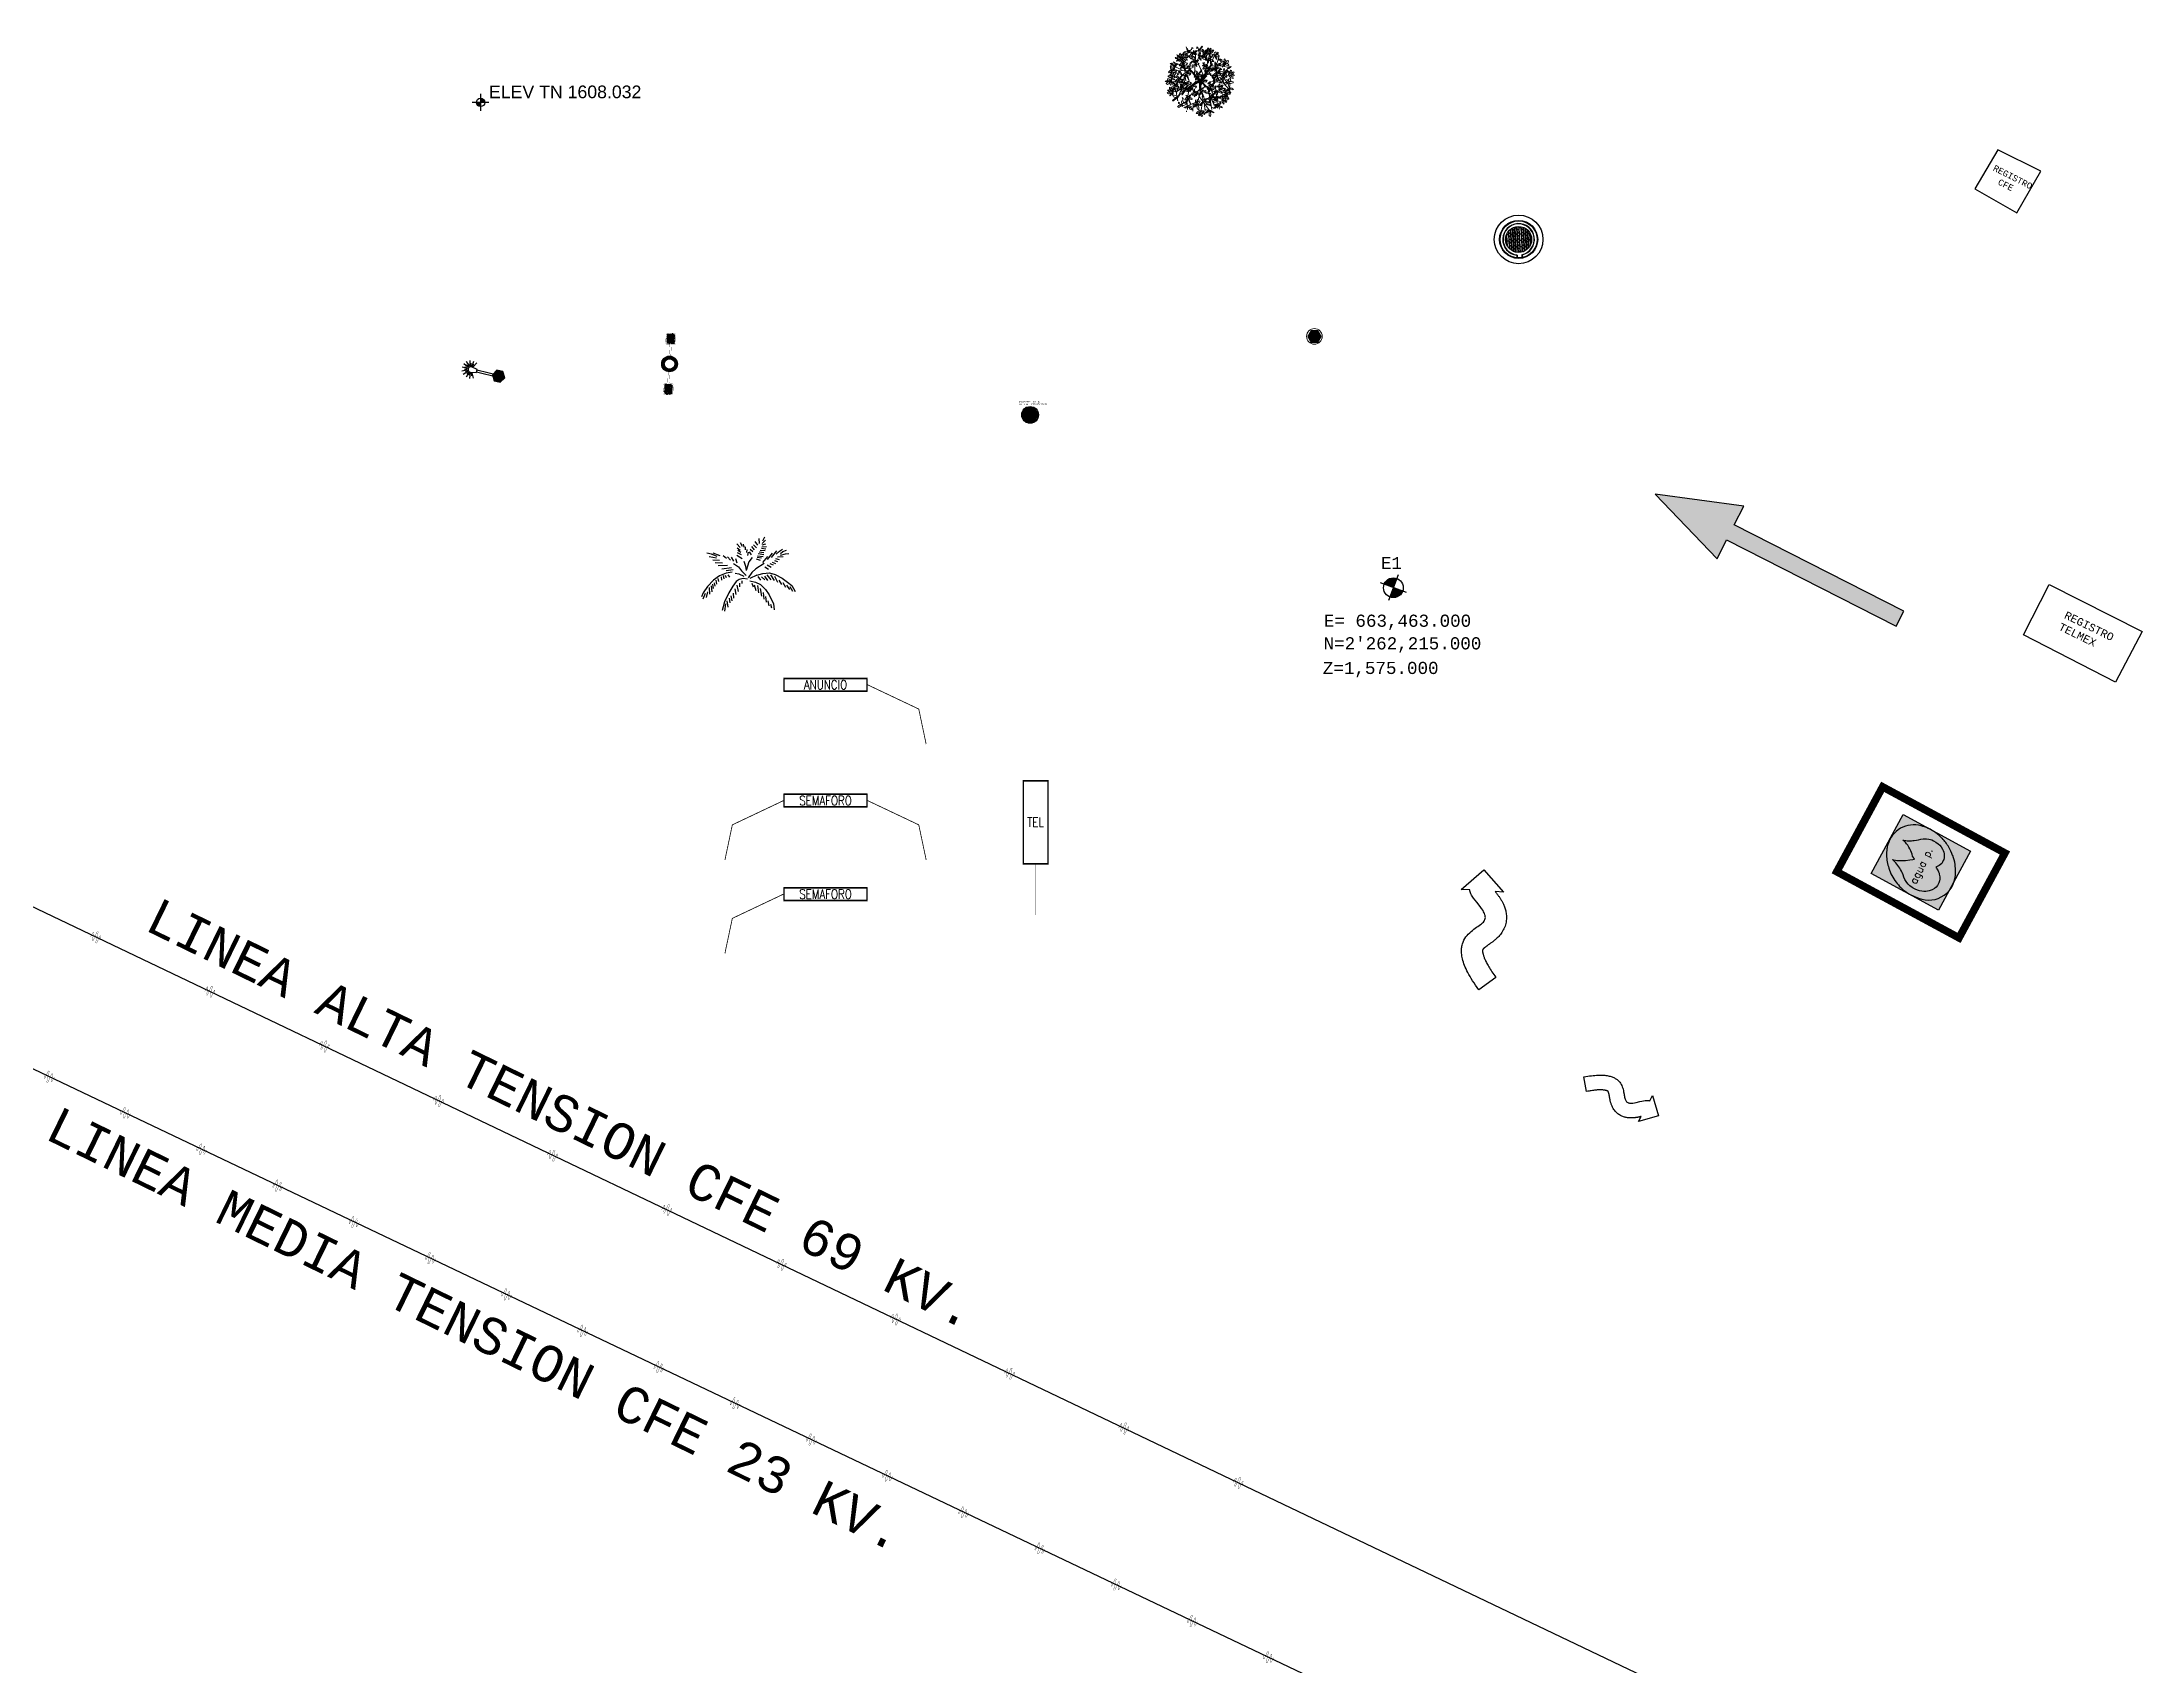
# Model space of a CAD drawing. Extents: x 661203 to 661848, y 2264651 to 2264858.
# Drawn here: x 661244.27 to 661294.03, y 2264728.69 to 2264767.14 of the extents above; entities that cross this region are included whole.
import ezdxf
from ezdxf.enums import TextEntityAlignment as Align

# ---------------------------------------------------------------- set-up
doc = ezdxf.new("R2010")
doc.units = 0
for name, color, linetype in [('0 @ 1', 7, 'Continuous'), ('Alumbrado', 7, 'Continuous'), ('FLUJO', 1, 'Continuous'), ('INFRAESTRUCTURA_CFE_LAMPARA', 7, 'Continuous'), ('INFRAESTRUCTURA_CFE_POSTE', 7, 'Continuous'), ('INFRAESTRUCTURA_POSTE_TELMEX', 42, 'Continuous'), ('JARDINERA', 3, 'Continuous'), ('KM EJE', 7, 'Continuous'), ('LINEA MEDITA TENSION CFE', 4, 'Continuous'), ('LINEA SEPADORA DE CARRIL', 7, 'Continuous'), ('LINEA TRANSMISION 69 KV.CFE', 6, 'Continuous'), ('LUMINARIA', 1, 'Continuous'), ('PLANTA DE CONJUNTO$0$JARDIN', 102, 'Continuous'), ('PLANTA DE CONJUNTO$0$VEGETACION', 3, 'Continuous'), ('POSTE TELMEX', 7, 'Continuous'), ('POZOS', 30, 'Continuous'), ('PUNTO CONTROL TOPOGRAFICO', 1, 'Continuous'), ('Registros', 150, 'Continuous'), ('REGISTROS SIAPA', 171, 'Continuous'), ('TRAZA URBANA', 251, 'Continuous')]:
    doc.layers.add(name, color=color, linetype=linetype)
doc.layers.add('A3 ARBOL', color=7, linetype='Continuous', lineweight=5, true_color=0x29662a)
doc.styles.add('MONOTXT4', font='monotxt4.shx')
doc.styles.add('ROMAND', font='romand__.ttf')
doc.styles.get("Standard").update_dxf_attribs({"font": 'arial.ttf'})

msp = doc.modelspace()

# ---------------------------------------------------------------- texts
at = {"style": 'MONOTXT4', "width": 2}
for s, height, rotation, p in [('POSTE CFE', 0.032, 1, (661267.419, 2264758.6, -1553.085)), ('ALTA TENSION', 0.032, 1, (661267.419, 2264758.541, -1553.085)), ('CALLE RAMON CORONA', 1.13219, 334, (661229.253, 2264733.903))]:
    msp.add_text(s, height=height, rotation=rotation, dxfattribs=at).set_placement(p)
at = {"style": 'MONOTXT4'}
for s, p in [('LINEA ALTA TENSION CFE 69 KV.', (661256.413, 2264741.368)), ('LINEA MEDIA TENSION CFE 23 KV.', (661254.38, 2264736.259))]:
    msp.add_text(s, height=0.864, rotation=334, dxfattribs=at).set_placement(p, align=Align.CENTER)
at = {"attachment_point": 1, "style": 'MONOTXT4'}
for s, insert, char_height, width, rotation in [('REGISTRO\\P  CFE', (661290.555, 2264764.238, -1204.24), 0.1459, 2.54682, 333), ('REGISTRO\\PTELMEX', (661292.254, 2264753.663, -1505.301), 0.1824, 3.18353, 334)]:
    msp.add_mtext(s, dxfattribs=dict(at, insert=insert, char_height=char_height, width=width, rotation=rotation))
at = {"layer": 'PUNTO CONTROL TOPOGRAFICO', "color": 7, "style": 'MONOTXT4'}
for s, p in [('E1', (661276.248, 2264754.657, -33.032)), ('E= 663,463.000', (661276.392, 2264753.288, -33.032)), ("N=2'262,215.000", (661276.509, 2264752.752, -33.032)), ('Z=1,575.000', (661275.994, 2264752.169, -33.032))]:
    msp.add_text(s, height=0.288, dxfattribs=at).set_placement(p, align=Align.CENTER)

# ---------------------------------------------------------------- blocks, each defined once
blk = doc.blocks.new('PUNTO CONTROL TOPOGRAFICO')
at = {"layer": 'PUNTO CONTROL TOPOGRAFICO'}
h = blk.add_hatch(color=256, dxfattribs=at)
h.paths.add_polyline_path([(-0.36, 0), (0, 0), (0, 0.36, 0.414214)])
h.paths.add_polyline_path([(0, -0.36, 0.414214), (0.36, 0), (0, 0)])
for p, q in [((0.504, 0), (-0.504, 0)), ((0, 0.504), (0, -0.504))]:
    blk.add_line(p, q, dxfattribs=at)
blk.add_circle((0, 0), 0.36, dxfattribs=at)
blk = doc.blocks.new('arbol')
at = {"color": 62}
for p, q in [((-2.59, 2.38), (-2.5, 2.43)), ((-2.54, 2.17), (-2.59, 2.38)), ((-2.59, 2.07), (-2.38, 2.15)), ((-2.4, 2.12), (-2.54, 2.17)), ((-2.5, 2.43), (-2.4, 2.38)), ((-2.4, 2.38), (-2.34, 2.23)), ((-2.34, 2.23), (-2.4, 2.12)), ((-2.38, 2.15), (-2.26, 2.11)), ((-2.33, 2.25), (-2.26, 2.44)), ((-2.26, 2.13), (-2.33, 2.25)), ((-2.26, 2.44), (-2.17, 2.55)), ((-2.14, 2.29), (-2.26, 2.13)), ((-2.19, 2.12), (-2.17, 2.21)), ((-2.17, 2.55), (-2.11, 2.49)), ((-2.17, 2.21), (-1.98, 2.28)), ((-2.11, 2.49), (-2.14, 2.29)), ((-1.85, 2.13), (-2.05, 2.1)), ((-1.98, 2.28), (-1.77, 2.26)), ((-1.92, 2.42), (-1.78, 2.47)), ((-1.83, 2.37), (-1.92, 2.42)), ((-1.77, 2.26), (-1.85, 2.13)), ((-3.3, 1.33), (-3.19, 1.34)), ((-3, 1.48), (-2.94, 1.49)), ((-2.94, 1.49), (-2.89, 1.4)), ((-2.91, 1.87), (-2.76, 1.82)), ((-2.87, 1.78), (-2.91, 1.87)), ((-2.72, 1.64), (-2.87, 1.78)), ((-2.76, 1.82), (-2.57, 1.63)), ((-2.6, 1.59), (-2.72, 1.64)), ((-2.67, 1.96), (-2.59, 2.07)), ((-2.63, 1.87), (-2.67, 1.96)), ((-2.35, 1.95), (-2.63, 1.87)), ((-2.57, 1.63), (-2.6, 1.59)), ((-2.58, 1.4), (-2.56, 1.5)), ((-2.56, 1.5), (-2.46, 1.38)), ((-2.37, 1.19), (-2.36, 1.32)), ((-2.32, 1.18), (-2.37, 1.19)), ((-2.37, 1.09), (-2.23, 0.99)), ((-2.34, 0.98), (-2.37, 1.09)), ((-2.36, 1.32), (-2.28, 1.51)), ((-2.26, 2.11), (-2.35, 1.95)), ((-2.31, 0.48), (-2.35, 0.72)), ((-2.2, 0.8), (-2.34, 0.98)), ((-2.2, 1.42), (-2.32, 1.18)), ((-2.14, 1.21), (-2.3, 1.14)), ((-2.3, 1.14), (-2.25, 1.05)), ((-2.3, 0.3), (-2.14, 0.4)), ((-2.23, 0.4), (-2.3, 0.3)), ((-2.28, 1.51), (-2.2, 1.58)), ((-2.27, 2.06), (-2.15, 1.96)), ((-2.27, 1.95), (-2.27, 2.06)), ((-2.17, 1.77), (-2.27, 1.95)), ((-2.25, 1.05), (-2, 1.05)), ((-2.23, 0.99), (-2.05, 0.75)), ((-2.03, 0.57), (-2.23, 0.4)), ((-2.2, 1.58), (-2.2, 1.42)), ((-2.09, 0.72), (-2.2, 0.8)), ((-2.05, 2.1), (-2.19, 2.12)), ((-2.15, 1.96), (-2.03, 1.72)), ((-1.9, 1.24), (-2.14, 1.21)), ((-2.14, 0.4), (-1.88, 0.63)), ((-2.05, 0.75), (-2.09, 0.72)), ((-2.03, 1.72), (-2.08, 1.69)), ((-2.03, 1.44), (-1.85, 1.57)), ((-1.88, 1.41), (-2.03, 1.44)), ((-1.9, 0.65), (-2.03, 0.57)), ((-1.93, 0.34), (-2.03, 0.3)), ((-2, 1.05), (-1.76, 1.14)), ((-1.76, 1.06), (-2, 1.05)), ((-2, 1.05), (-2, 1.01)), ((-2, 1.01), (-1.89, 0.97)), ((-1.78, 0.96), (-1.98, 0.91)), ((-1.98, 0.91), (-1.88, 0.82)), ((-1.72, 0.32), (-1.93, 0.34)), ((-1.76, 1.14), (-1.9, 1.24)), ((-1.88, 0.63), (-1.9, 0.65)), ((-1.86, 1.52), (-1.89, 1.5)), ((-1.89, 1.5), (-1.82, 1.36)), ((-1.89, 0.97), (-1.71, 0.98)), ((-1.88, 0.82), (-1.68, 0.82)), ((-1.71, 0.65), (-1.88, 0.35)), ((-1.88, 0.35), (-1.85, 0.33)), ((-1.85, 0.33), (-1.75, 0.45)), ((-1.8, 1.96), (-1.84, 2.05)), ((-1.82, 1.36), (-1.67, 1.14)), ((-1.58, 0.93), (-1.78, 0.96)), ((-1.75, 0.45), (-1.62, 0.68)), ((-1.71, 0.98), (-1.63, 1.02)), ((-1.58, 0.8), (-1.71, 0.65)), ((-1.68, 0.82), (-1.55, 0.86)), ((-1.65, 0.49), (-1.64, 0.7)), ((-1.56, 0.31), (-1.65, 0.49)), ((-1.64, 0.7), (-1.49, 0.64)), ((-1.62, 0.68), (-1.58, 0.8)), ((-1.55, 0.86), (-1.58, 0.93)), ((-1.51, 1.14), (-1.53, 1)), ((-1.53, 1), (-1.45, 1)), ((-1.52, 0.76), (-1.51, 0.63)), ((-1.45, 0.71), (-1.52, 0.76)), ((-1.51, 1), (-1.36, 0.95)), ((-1.51, 0.88), (-1.51, 1)), ((-1.37, 0.73), (-1.51, 0.88)), ((-1.51, 0.63), (-1.4, 0.42)), ((-1.49, 0.64), (-1.44, 0.44)), ((-1.45, 1), (-1.34, 1.17)), ((-1.37, 0.55), (-1.45, 0.71)), ((-1.4, 0.42), (-1.36, 0.44)), ((-1.38, 0.45), (-1.12, 0.76)), ((-1.25, 0.69), (-1.37, 0.73)), ((-1.36, 0.44), (-1.37, 0.55)), ((-1.36, 0.95), (-1.19, 0.74)), ((-1.15, 0.56), (-1.34, 0.32)), ((-1.07, 0.73), (-1.15, 0.56)), ((-1.13, 0.09), (-0.98, 0.04)), ((-1.12, 0.76), (-1.07, 0.73)), ((-0.82, 1.01), (-0.99, 0.7)), ((-0.99, 0.88), (-0.83, 0.9)), ((-0.91, 0.81), (-0.99, 0.88)), ((-0.99, 0.7), (-0.96, 0.69)), ((-0.98, 0.04), (-0.79, -0.15)), ((-0.96, 0.69), (-0.86, 0.81)), ((-0.71, 0.75), (-0.91, 0.81)), ((-0.86, 0.81), (-0.73, 1.04)), ((-0.83, 0.9), (-0.58, 0.81)), ((-0.7, 1.15), (-0.82, 1.01)), ((-0.59, 0.76), (-0.71, 0.75)), ((-0.47, 0.2), (-0.7, 0.18)), ((-0.7, 0.18), (-0.7, 0.14)), ((-0.7, 0.14), (-0.6, 0.11)), ((-0.49, 0.1), (-0.68, 0.05)), ((-0.68, 0.05), (-0.59, -0.04)), ((-0.64, 1.12), (-0.62, 0.98)), ((-0.62, 0.98), (-0.51, 0.78)), ((-0.6, 0.11), (-0.42, 0.11)), ((-0.58, 0.81), (-0.59, 0.76)), ((-0.56, 0.65), (-0.59, 0.63)), ((-0.59, 0.63), (-0.52, 0.49)), ((-0.49, 0.9), (-0.57, 1.07)), ((-0.36, 0.37), (-0.56, 0.65)), ((-0.52, 0.49), (-0.37, 0.27)), ((-0.51, 0.78), (-0.47, 0.8)), ((-0.47, 0.8), (-0.49, 0.9)), ((-0.29, 0.07), (-0.49, 0.1)), ((-0.36, 1.04), (-0.48, 1.09)), ((-0.34, 0.15), (-0.47, 0.2)), ((-0.42, 0.11), (-0.34, 0.15)), ((-0.37, 0.27), (-0.28, 0.19)), ((-0.31, 1.1), (-0.36, 1.04)), ((-0.28, 0.19), (-0.36, 0.37)), ((-0.25, 0), (-0.29, 0.07)), ((-0.22, 0.27), (-0.24, 0.13)), ((-0.24, 0.13), (-0.16, 0.13)), ((-0.13, 0.45), (-0.22, 0.27)), ((-0.22, 0.13), (-0.06, 0.09)), ((-0.21, 0.02), (-0.22, 0.13)), ((-0.07, -0.13), (-0.21, 0.02)), ((-0.16, 0.13), (-0.05, 0.3)), ((0.1, 0.69), (-0.14, 0.67)), ((-0.14, 0.67), (-0.14, 0.63)), ((-0.14, 0.63), (-0.04, 0.6)), ((-0.01, 0.5), (-0.13, 0.45)), ((0.08, 0.59), (-0.12, 0.54)), ((-0.12, 0.54), (-0.02, 0.45)), ((-0.06, 0.09), (0.1, -0.13)), ((-0.05, 0.3), (-0.01, 0.5)), ((-0.02, 0.45), (0.17, 0.45)), ((0.15, 0.27), (-0.02, -0.03)), ((0.01, -0.05), (0.11, 0.07)), ((0.27, 0.56), (0.08, 0.59)), ((0.22, 0.64), (0.1, 0.69)), ((0.11, 0.07), (0.24, 0.3)), ((0.14, 0.6), (0.22, 0.64)), ((0.28, 0.42), (0.15, 0.27)), ((0.17, 0.45), (0.31, 0.49)), ((0.19, 0.76), (0.28, 0.68)), ((0.28, 0.68), (0.2, 0.86)), ((0.24, 0.3), (0.28, 0.42)), ((0.31, 0.49), (0.27, 0.56)), ((0.35, 0.76), (0.33, 0.62)), ((0.33, 0.62), (0.4, 0.62)), ((0.33, 0.39), (0.35, 0.25)), ((0.41, 0.33), (0.33, 0.39)), ((0.34, 0.62), (0.5, 0.58)), ((0.35, 0.51), (0.34, 0.62)), ((0.49, 0.35), (0.35, 0.51)), ((0.35, 0.25), (0.46, 0.05)), ((0.4, 0.62), (0.52, 0.79)), ((0.49, 0.17), (0.41, 0.33)), ((0.46, 0.05), (0.5, 0.06)), ((0.61, 0.31), (0.49, 0.35)), ((0.5, 0.06), (0.49, 0.17)), ((0.5, 0.58), (0.66, 0.36)), ((0.66, 0.36), (0.61, 0.31)), ((1.27, 0.7), (1.04, 0.69)), ((1.04, 0.69), (1.04, 0.64)), ((1.04, 0.64), (1.14, 0.61)), ((1.25, 0.6), (1.05, 0.55)), ((1.05, 0.55), (1.15, 0.46)), ((1.32, 0.29), (1.16, -0.02)), ((1.5, 0.07), (1.45, -0.16)), ((1.64, 0.17), (1.5, 0.07)), ((1.51, 0.4), (1.52, 0.26)), ((1.52, 0.26), (1.64, 0.06)), ((1.66, 0.18), (1.58, 0.35)), ((1.64, -0.09), (1.64, 0.17)), ((1.64, 0.06), (1.68, 0.08)), ((1.78, 0.32), (1.66, 0.37)), ((1.68, 0.08), (1.66, 0.18)), ((1.84, 0.38), (1.78, 0.32)), ((1.83, 0.41), (1.9, 0.26)), ((2.06, 0.14), (1.86, 0.42)), ((1.9, 0.26), (2.05, 0.04)), ((2.05, 0.04), (2.14, -0.04)), ((2.14, -0.04), (2.06, 0.14)), ((2.21, 0.05), (2.19, -0.09)), ((2.29, 0.22), (2.21, 0.05)), ((2.37, 0.33), (2.26, 0.46)), ((2.26, -0.09), (2.38, 0.07)), ((2.42, 0.27), (2.29, 0.22)), ((2.34, 0.06), (2.48, 0.13)), ((2.43, 0.02), (2.34, 0.06)), ((2.37, 0.44), (2.37, 0.33)), ((2.38, 0.07), (2.42, 0.27)), ((2.64, 0.03), (2.43, 0.02)), ((2.48, 0.13), (2.75, 0.13)), ((2.52, 0.48), (2.65, 0.27)), ((2.78, 0.4), (2.61, 0.1)), ((2.61, 0.1), (2.64, 0.08)), ((2.75, 0.07), (2.64, 0.03)), ((2.75, 0.13), (2.75, 0.07)), ((2.9, 0.55), (2.78, 0.4)), ((2.78, 0.16), (2.83, 0.24)), ((2.86, 0.03), (2.8, -0.08)), ((2.82, 0.07), (2.86, 0.03)), ((2.85, 0.11), (2.88, 0.28)), ((2.94, 0.18), (2.85, 0.11)), ((2.87, 0.08), (3.02, 0.16)), ((2.96, 0), (2.87, 0.08)), ((2.88, 0.28), (3.03, 0.54)), ((3.05, 0.39), (2.94, 0.18)), ((3.17, -0.01), (2.96, 0)), ((2.98, 0.38), (3.09, 0.17)), ((3.02, 0.16), (3.28, 0.12)), ((3.08, 0.52), (3.05, 0.39)), ((3.09, 0.17), (3.13, 0.19)), ((3.13, 0.19), (3.11, 0.3)), ((3.24, 0.44), (3.12, 0.48)), ((3.28, 0.04), (3.17, -0.01)), ((3.29, 0.49), (3.24, 0.44)), ((3.28, 0.12), (3.28, 0.04)), ((-1.11, -0.3), (-1.13, -0.43)), ((-1.13, -0.43), (-1.05, -0.43)), ((-1.03, -0.12), (-1.11, -0.3)), ((-1.11, -0.43), (-0.96, -0.48)), ((-0.94, -0.14), (-1.09, 0)), ((-1.05, -0.43), (-0.94, -0.27)), ((-0.9, -0.07), (-1.03, -0.12)), ((-0.94, -0.27), (-0.9, -0.07)), ((-0.82, -0.19), (-0.94, -0.14)), ((-0.79, -0.15), (-0.82, -0.19)), ((-0.59, -0.04), (-0.39, -0.04)), ((-0.53, -0.37), (-0.56, -0.39)), ((-0.45, -0.42), (-0.32, -0.18)), ((-0.29, -0.07), (-0.41, -0.22)), ((-0.39, -0.04), (-0.25, 0)), ((-0.32, -0.18), (-0.29, -0.07)), ((-0.23, -0.1), (-0.21, -0.24)), ((-0.16, -0.16), (-0.23, -0.1)), ((-0.21, -0.24), (-0.1, -0.44)), ((-0.08, -0.32), (-0.16, -0.16)), ((-0.1, -0.44), (-0.06, -0.43)), ((-0.06, -0.43), (-0.08, -0.32)), ((0.05, -0.18), (-0.07, -0.13)), ((-0.02, -0.03), (0.01, -0.05)), ((0.1, -0.13), (0.05, -0.18)), ((0.44, -0.08), (0.41, -0.1)), ((0.41, -0.1), (0.48, -0.24)), ((0.64, -0.36), (0.44, -0.08)), ((0.48, -0.24), (0.63, -0.46)), ((0.58, -0.62), (0.66, -0.58)), ((0.71, -0.8), (0.59, -0.95)), ((0.61, -0.78), (0.74, -0.74)), ((0.63, -0.46), (0.72, -0.54)), ((0.72, -0.54), (0.64, -0.36)), ((0.68, -0.92), (0.71, -0.8)), ((0.74, -0.74), (0.71, -0.67)), ((0.76, -0.6), (0.84, -0.6)), ((0.84, -0.89), (0.77, -0.84)), ((0.87, -0.28), (0.78, -0.46)), ((0.78, -0.6), (0.94, -0.64)), ((0.79, -0.71), (0.78, -0.6)), ((0.92, -0.87), (0.79, -0.71)), ((0.84, -0.6), (0.95, -0.43)), ((0.99, -0.23), (0.87, -0.28)), ((1.05, -0.91), (0.92, -0.87)), ((0.94, -0.64), (1.1, -0.86)), ((0.95, -0.43), (0.99, -0.23)), ((1.02, -0.46), (1.17, -0.41)), ((1.11, -0.51), (1.02, -0.46)), ((1.1, -0.86), (1.05, -0.91)), ((1.08, -0.1), (1.22, -0.15)), ((1.11, -0.19), (1.08, -0.1)), ((1.27, -0.33), (1.11, -0.19)), ((1.31, -0.52), (1.11, -0.51)), ((1.18, -0.52), (1.15, -0.54)), ((1.15, -0.54), (1.22, -0.68)), ((1.16, -0.02), (1.18, -0.03)), ((1.17, -0.41), (1.43, -0.43)), ((1.38, -0.8), (1.18, -0.52)), ((1.22, -0.15), (1.42, -0.34)), ((1.22, -0.68), (1.37, -0.9)), ((1.38, -0.38), (1.27, -0.33)), ((1.43, -0.48), (1.31, -0.52)), ((1.42, -0.34), (1.38, -0.38)), ((1.43, -0.43), (1.43, -0.48)), ((1.46, -0.34), (1.55, -0.32)), ((1.47, -0.46), (1.63, -0.51)), ((1.48, -0.42), (1.62, -0.32)), ((1.59, -0.43), (1.48, -0.42)), ((1.61, -0.73), (1.48, -0.58)), ((1.55, -0.32), (1.64, -0.09)), ((1.81, -0.36), (1.59, -0.43)), ((1.73, -0.67), (1.61, -0.72)), ((1.74, -0.78), (1.61, -0.73)), ((1.62, -0.32), (1.91, -0.24)), ((1.63, -0.51), (1.79, -0.72)), ((1.69, -0.87), (1.73, -0.67)), ((1.96, -0.03), (1.72, -0.04)), ((1.72, -0.04), (1.72, -0.09)), ((1.72, -0.09), (1.82, -0.12)), ((1.94, -0.13), (1.74, -0.18)), ((1.74, -0.18), (1.83, -0.27)), ((1.79, -0.72), (1.74, -0.78)), ((1.81, -0.56), (1.79, -0.66)), ((1.79, -0.66), (1.82, -0.84)), ((1.92, -0.29), (1.81, -0.36)), ((1.86, -0.55), (1.81, -0.56)), ((1.82, -0.12), (2, -0.12)), ((1.83, -0.27), (2.03, -0.27)), ((2.01, -0.44), (1.84, -0.75)), ((1.84, -0.75), (1.87, -0.76)), ((1.9, -0.79), (1.86, -0.55)), ((1.87, -0.76), (1.97, -0.64)), ((1.91, -0.24), (1.92, -0.29)), ((2.13, -0.16), (1.94, -0.13)), ((2.08, -0.07), (1.96, -0.03)), ((2, -0.12), (2.08, -0.07)), ((2.14, -0.3), (2.01, -0.44)), ((2.03, -0.27), (2.17, -0.23)), ((2.3, -0.79), (2.07, -0.8)), ((2.07, -0.8), (2.07, -0.84)), ((2.1, -0.41), (2.14, -0.3)), ((2.17, -0.23), (2.13, -0.16)), ((2.21, -0.33), (2.18, -0.35)), ((2.18, -0.35), (2.25, -0.49)), ((2.32, -0.62), (2.18, -0.7)), ((2.19, -0.09), (2.26, -0.09)), ((2.19, -0.33), (2.21, -0.47)), ((2.27, -0.38), (2.19, -0.33)), ((2.2, -0.09), (2.36, -0.14)), ((2.21, -0.21), (2.2, -0.09)), ((2.35, -0.36), (2.21, -0.21)), ((2.41, -0.62), (2.21, -0.33)), ((2.21, -0.47), (2.32, -0.67)), ((2.25, -0.49), (2.4, -0.71)), ((2.35, -0.55), (2.27, -0.38)), ((2.34, -0.64), (2.32, -0.62)), ((2.32, -0.67), (2.36, -0.65)), ((2.47, -0.41), (2.35, -0.36)), ((2.36, -0.65), (2.35, -0.55)), ((2.36, -0.14), (2.52, -0.35)), ((2.4, -0.71), (2.49, -0.79)), ((2.49, -0.79), (2.41, -0.62)), ((2.52, -0.35), (2.47, -0.41)), ((2.51, -0.6), (2.65, -0.49)), ((2.62, -0.61), (2.51, -0.6)), ((2.55, -0.23), (2.62, -0.1)), ((2.64, -0.53), (2.55, -0.71)), ((2.84, -0.54), (2.62, -0.61)), ((2.76, -0.48), (2.64, -0.53)), ((2.8, -0.08), (2.65, -0.21)), ((2.65, -0.49), (2.94, -0.41)), ((2.82, -1.16), (2.69, -1.12)), ((2.71, -0.9), (2.87, -1.11)), ((2.72, -0.68), (2.76, -0.48)), ((2.74, -1.54), (2.84, -1.64)), ((2.76, -1.37), (2.87, -1.32)), ((2.76, -1.42), (2.76, -1.37)), ((3.03, -1.42), (2.76, -1.42)), ((2.83, -1.87), (2.76, -1.79)), ((2.79, -1.11), (3.02, -1.02)), ((2.98, -1.16), (2.79, -1.3)), ((2.87, -1.11), (2.82, -1.16)), ((2.88, -1.85), (2.83, -1.87)), ((2.95, -0.46), (2.84, -0.54)), ((2.84, -1.64), (2.88, -1.85)), ((2.85, -0.15), (2.9, -0.13)), ((2.92, -0.36), (2.85, -0.15)), ((2.87, -1.32), (3.08, -1.3)), ((2.87, -1.52), (2.93, -1.48)), ((2.93, -1.61), (2.87, -1.52)), ((2.88, -0.68), (2.95, -0.52)), ((2.89, -0.78), (2.88, -0.68)), ((2.95, -0.8), (2.89, -0.78)), ((2.9, -0.13), (2.96, -0.21)), ((3.01, -0.45), (2.92, -0.36)), ((2.93, -1.48), (3.07, -1.53)), ((3.04, -1.69), (2.93, -1.61)), ((2.94, -0.41), (2.95, -0.46)), ((2.95, -0.52), (3.03, -0.48)), ((3.05, -0.61), (2.95, -0.8)), ((2.96, -0.21), (3.03, -0.36)), ((3.02, -1.02), (2.98, -1.16)), ((3.03, -0.36), (3.01, -0.45)), ((3.03, -0.48), (3.05, -0.61)), ((3.17, -1.34), (3.03, -1.42)), ((3.04, -0.43), (3.06, -0.3)), ((3.11, -0.48), (3.04, -0.43)), ((3.15, -1.65), (3.04, -1.69)), ((3.05, -0.57), (3.12, -0.49)), ((3.11, -0.68), (3.05, -0.57)), ((3.06, -0.3), (3.19, -0.16)), ((3.07, -1.53), (3.15, -1.65)), ((3.08, -1.3), (3.17, -1.34)), ((3.29, -0.3), (3.11, -0.48)), ((3.25, -0.76), (3.11, -0.68)), ((3.12, -0.49), (3.28, -0.54)), ((3.28, -0.4), (3.17, -0.41)), ((3.17, -0.41), (3.19, -0.46)), ((3.19, -0.16), (3.3, -0.14)), ((3.19, -0.46), (3.35, -0.5)), ((3.38, -0.69), (3.25, -0.76)), ((3.44, -0.42), (3.28, -0.4)), ((3.28, -0.54), (3.38, -0.69)), ((3.3, -0.14), (3.29, -0.3)), ((3.35, -0.5), (3.51, -0.49)), ((3.51, -0.49), (3.44, -0.42))]:
    blk.add_line(p, q, dxfattribs=at)
at = {"color": 60}
for p, q in [((-1.63, 2.36), (-1.83, 2.37)), ((-1.78, 2.47), (-1.52, 2.45)), ((-1.52, 2.39), (-1.63, 2.36)), ((-1.59, 2.77), (-1.45, 2.85)), ((-1.51, 2.68), (-1.59, 2.77)), ((-1.52, 2.45), (-1.52, 2.39)), ((-1.32, 2.66), (-1.51, 2.68)), ((-1.45, 2.85), (-1.21, 2.81)), ((-1.42, 3.14), (-1.44, 3.04)), ((-1.44, 3.04), (-1.37, 2.9)), ((-1.32, 3.01), (-1.42, 3.14)), ((-1.37, 2.9), (-1.29, 2.81)), ((-1.37, 2.43), (-1.35, 2.53)), ((-1.33, 2.4), (-1.37, 2.43)), ((-1.35, 2.53), (-1.25, 2.67)), ((-1.2, 2.58), (-1.33, 2.4)), ((-1.27, 2.86), (-1.32, 3.01)), ((-1.21, 2.72), (-1.32, 2.66)), ((-1.29, 2.81), (-1.27, 2.86)), ((-1.25, 2.98), (-1.19, 3.14)), ((-1.2, 2.82), (-1.25, 2.98)), ((-1.25, 2.67), (-1.17, 2.7)), ((-1.21, 2.81), (-1.21, 2.72)), ((-1.09, 2.8), (-1.2, 2.82)), ((-1.17, 2.7), (-1.2, 2.58)), ((-1.19, 3.14), (-1.05, 3.07)), ((-1.16, 2.73), (-1.06, 2.82)), ((-1.08, 2.69), (-1.16, 2.73)), ((-1.1, 2.15), (-0.93, 2.28)), ((-0.96, 2.11), (-1.1, 2.15)), ((-1.04, 2.91), (-1.09, 2.8)), ((-0.91, 2.73), (-1.08, 2.69)), ((-1.06, 2.82), (-0.84, 2.85)), ((-1.05, 3.07), (-1.04, 2.91)), ((-0.97, 3.29), (-0.82, 3.26)), ((-0.87, 3.07), (-0.97, 3.29)), ((-0.68, 2.19), (-0.96, 2.11)), ((-0.93, 2.28), (-0.56, 2.36)), ((-0.83, 2.79), (-0.91, 2.73)), ((-0.91, 2.67), (-0.76, 2.61)), ((-0.87, 2.57), (-0.91, 2.67)), ((-0.7, 2.91), (-0.87, 3.07)), ((-0.71, 2.43), (-0.87, 2.57)), ((-0.84, 2.85), (-0.83, 2.79)), ((-0.82, 3.26), (-0.68, 3.07)), ((-0.6, 2.38), (-0.71, 2.43)), ((-0.62, 2.92), (-0.7, 2.91)), ((-0.69, 3.36), (-0.65, 3.46)), ((-0.66, 3.16), (-0.69, 3.36)), ((-0.68, 3.07), (-0.62, 2.92)), ((-0.54, 2.29), (-0.68, 2.19)), ((-0.61, 3.05), (-0.66, 3.16)), ((-0.65, 3.46), (-0.57, 3.32)), ((-0.55, 3.05), (-0.61, 3.05)), ((-0.6, 2.92), (-0.47, 2.98)), ((-0.52, 2.86), (-0.6, 2.92)), ((-0.57, 2.42), (-0.6, 2.38)), ((-0.59, 2.17), (-0.6, 2.01)), ((-0.5, 2.25), (-0.59, 2.17)), ((-0.57, 3.32), (-0.55, 3.05)), ((-0.56, 2.36), (-0.54, 2.29)), ((-0.33, 2.85), (-0.52, 2.86)), ((-0.51, 3.23), (-0.46, 3.36)), ((-0.46, 3.17), (-0.51, 3.23)), ((-0.26, 2.94), (-0.5, 2.92)), ((-0.5, 2.92), (-0.5, 2.88)), ((-0.5, 2.88), (-0.4, 2.85)), ((-0.47, 2.09), (-0.5, 2.25)), ((-0.28, 2.83), (-0.48, 2.78)), ((-0.48, 2.78), (-0.38, 2.69)), ((-0.46, 3.36), (-0.34, 3.45)), ((-0.37, 3.23), (-0.46, 3.17)), ((-0.45, 2.41), (-0.4, 2.4)), ((-0.45, 2.26), (-0.25, 2.15)), ((-0.39, 2.13), (-0.45, 2.26)), ((-0.44, 3.04), (-0.34, 3.14)), ((-0.35, 3.01), (-0.44, 3.04)), ((-0.4, 2.85), (-0.22, 2.85)), ((-0.4, 2.4), (-0.33, 2.51)), ((-0.36, 3.39), (-0.39, 3.37)), ((-0.39, 3.37), (-0.32, 3.23)), ((-0.39, 2.25), (-0.37, 2.35)), ((-0.25, 2.21), (-0.39, 2.25)), ((-0.38, 2.69), (-0.19, 2.69)), ((-0.21, 2.52), (-0.38, 2.22)), ((-0.38, 2.22), (-0.35, 2.2)), ((-0.3, 3.35), (-0.37, 3.23)), ((-0.37, 2.35), (-0.18, 2.42)), ((-0.16, 3.11), (-0.36, 3.39)), ((-0.18, 3.07), (-0.35, 3.01)), ((-0.35, 2.2), (-0.25, 2.32)), ((-0.34, 3.45), (-0.3, 3.35)), ((-0.34, 3.14), (-0.13, 3.19)), ((-0.22, 2.89), (-0.33, 2.85)), ((-0.33, 2.51), (-0.29, 2.72)), ((-0.32, 3.23), (-0.17, 3.01)), ((-0.09, 2.8), (-0.28, 2.83)), ((-0.14, 2.89), (-0.26, 2.94)), ((-0.25, 2.32), (-0.12, 2.55)), ((-0.05, 2.24), (-0.25, 2.21)), ((-0.22, 2.85), (-0.14, 2.89)), ((-0.08, 2.67), (-0.21, 2.52)), ((-0.19, 2.69), (-0.05, 2.73)), ((-0.11, 3.14), (-0.18, 3.07)), ((-0.18, 2.42), (0.03, 2.37)), ((-0.17, 3.01), (-0.08, 2.93)), ((-0.08, 2.93), (-0.16, 3.11)), ((-0.13, 3.19), (-0.11, 3.14)), ((-0.12, 2.55), (-0.08, 2.67)), ((-0.11, 2.54), (-0.11, 2.51)), ((0.24, 2.53), (-0.11, 2.54)), ((-0.11, 2.51), (0.04, 2.47)), ((-0.05, 2.73), (-0.09, 2.8)), ((0.03, 2.37), (-0.05, 2.24)), ((-0.01, 3.01), (-0.03, 2.87)), ((-0.03, 2.87), (0.04, 2.87)), ((-0.03, 2.63), (-0.01, 2.5)), ((0.05, 2.58), (-0.03, 2.63)), ((-0.02, 2.87), (0.14, 2.82)), ((-0.01, 2.75), (-0.02, 2.87)), ((0.07, 3.19), (-0.01, 3.01)), ((0.13, 2.6), (-0.01, 2.75)), ((-0.01, 2.5), (0.1, 2.29)), ((0.04, 2.87), (0.16, 3.04)), ((0.04, 2.47), (0.3, 2.46)), ((0.13, 2.42), (0.05, 2.58)), ((0.2, 3.24), (0.07, 3.19)), ((0.1, 3.08), (0.09, 3.03)), ((0.09, 3.03), (0.2, 3)), ((0.33, 3.09), (0.1, 3.08)), ((0.1, 2.29), (0.14, 2.31)), ((0.25, 2.56), (0.13, 2.6)), ((0.14, 2.31), (0.13, 2.42)), ((0.16, 3.04), (0.2, 3.24)), ((0.3, 2.34), (0.17, 2.15)), ((0.17, 2.15), (0.2, 2.12)), ((0.2, 3), (0.38, 3)), ((0.2, 2.12), (0.29, 2.18)), ((0.24, 3.54), (0.21, 3.52)), ((0.21, 3.52), (0.28, 3.38)), ((0.44, 3.26), (0.24, 3.54)), ((0.42, 2.48), (0.24, 2.53)), ((0.3, 2.61), (0.25, 2.56)), ((0.28, 3.38), (0.42, 3.16)), ((0.29, 2.18), (0.4, 2.32)), ((0.3, 2.46), (0.42, 2.48)), ((0.42, 2.41), (0.3, 2.34)), ((0.35, 2.89), (0.31, 2.76)), ((0.31, 2.76), (0.4, 2.58)), ((0.46, 3.04), (0.33, 3.09)), ((0.48, 2.73), (0.35, 2.89)), ((0.38, 3), (0.46, 3.04)), ((0.4, 2.58), (0.5, 2.48)), ((0.4, 2.32), (0.42, 2.41)), ((0.42, 3.16), (0.51, 3.08)), ((0.51, 3.08), (0.44, 3.26)), ((0.54, 2.54), (0.48, 2.73)), ((0.5, 2.48), (0.54, 2.54)), ((0.58, 3.16), (0.56, 3.02)), ((0.56, 3.02), (0.64, 3.02)), ((0.67, 3.34), (0.58, 3.16)), ((0.65, 2.66), (0.8, 2.71)), ((0.74, 2.61), (0.65, 2.66)), ((0.79, 3.39), (0.67, 3.34)), ((0.71, 3.02), (0.85, 2.97)), ((0.74, 2.93), (0.71, 3.02)), ((0.9, 2.79), (0.74, 2.93)), ((0.94, 2.6), (0.74, 2.61)), ((0.75, 3.19), (0.79, 3.39)), ((0.8, 2.71), (1.05, 2.68)), ((0.88, 2.33), (0.82, 2.09)), ((0.85, 2.97), (1.04, 2.78)), ((1.02, 2.42), (0.88, 2.33)), ((1.01, 2.74), (0.9, 2.79)), ((0.93, 1.94), (1.02, 2.17)), ((1.05, 2.63), (0.94, 2.6)), ((1.04, 2.78), (1.01, 2.74)), ((1.02, 2.17), (1.02, 2.42)), ((1.05, 2.68), (1.05, 2.63)), ((1.08, 2.95), (1.09, 2.78)), ((1.09, 2.78), (1.18, 2.8)), ((1.1, 2.65), (1.26, 2.61)), ((1.1, 2.54), (1.1, 2.65)), ((1.24, 2.38), (1.1, 2.54)), ((1.11, 2.69), (1.25, 2.79)), ((1.22, 2.68), (1.11, 2.69)), ((1.27, 3.28), (1.14, 3.19)), ((1.44, 2.75), (1.22, 2.68)), ((1.36, 2.34), (1.24, 2.38)), ((1.25, 2.79), (1.54, 2.87)), ((1.26, 2.61), (1.41, 2.39)), ((1.28, 3.03), (1.27, 3.28)), ((1.35, 3.02), (1.45, 2.87)), ((1.41, 2.39), (1.36, 2.34)), ((1.55, 2.82), (1.44, 2.75)), ((1.45, 2.87), (1.52, 2.82)), ((1.52, 2.82), (1.5, 2.95)), ((1.53, 2.3), (1.68, 2.32)), ((1.6, 2.22), (1.53, 2.3)), ((1.54, 2.87), (1.55, 2.82)), ((1.69, 2.77), (1.56, 2.72)), ((1.56, 2.72), (1.6, 2.65)), ((1.58, 2.79), (1.7, 2.95)), ((1.61, 2.91), (1.58, 2.79)), ((1.6, 2.65), (1.8, 2.64)), ((1.8, 2.17), (1.6, 2.22)), ((1.72, 3.15), (1.61, 2.91)), ((1.65, 2.58), (1.77, 2.58)), ((1.69, 2.44), (1.65, 2.58)), ((1.68, 2.32), (1.94, 2.23)), ((1.88, 2.79), (1.69, 2.77)), ((1.8, 2.34), (1.69, 2.44)), ((1.7, 2.95), (1.84, 3.26)), ((1.77, 2.58), (1.85, 2.46)), ((1.8, 2.64), (1.99, 2.71)), ((1.87, 2.36), (1.8, 2.34)), ((1.93, 2.18), (1.8, 2.17)), ((1.85, 2.46), (1.87, 2.36)), ((1.99, 2.71), (1.88, 2.79)), ((1.94, 2.23), (1.93, 2.18)), ((1.94, 2.46), (1.98, 2.68)), ((2, 2.33), (1.94, 2.46)), ((1.98, 2.68), (2.03, 2.67)), ((2.06, 2.41), (2, 2.33)), ((2.03, 2.67), (2.07, 2.58)), ((2.04, 2.28), (2.17, 2.5)), ((2.04, 2.13), (2.04, 2.28)), ((2.13, 2.19), (2.04, 2.13)), ((2.07, 2.58), (2.06, 2.41)), ((2.21, 2.36), (2.13, 2.19)), ((2.17, 2.15), (2.25, 2.37)), ((2.21, 2.08), (2.17, 2.15)), ((2.22, 2.47), (2.21, 2.36)), ((2.33, 2.2), (2.21, 2.08)), ((2.25, 2.37), (2.41, 2.55)), ((2.44, 2.4), (2.33, 2.2)), ((2.33, 2.12), (2.41, 2.22)), ((2.6, 2.2), (2.36, 2.08)), ((2.41, 2.55), (2.44, 2.4)), ((2.41, 2.22), (2.59, 2.32)), ((2.59, 2.32), (2.69, 2.33)), ((2.69, 2.33), (2.6, 2.2)), ((-1.61, 1.48), (-1.88, 1.41)), ((-1.66, 1.23), (-1.86, 1.52)), ((-1.85, 1.57), (-1.49, 1.65)), ((-1.84, 2.05), (-1.69, 2)), ((-1.65, 1.82), (-1.8, 1.96)), ((-1.63, 1.02), (-1.76, 1.06)), ((-1.69, 2), (-1.5, 1.81)), ((-1.67, 1.14), (-1.58, 1.06)), ((-1.58, 1.06), (-1.66, 1.23)), ((-1.54, 1.77), (-1.65, 1.82)), ((-1.47, 1.58), (-1.61, 1.48)), ((-1.5, 1.81), (-1.54, 1.77)), ((-1.52, 1.47), (-1.53, 1.3)), ((-1.53, 1.3), (-1.5, 1.19)), ((-1.43, 1.54), (-1.52, 1.47)), ((-1.43, 1.32), (-1.51, 1.14)), ((-1.5, 1.19), (-1.43, 1.22)), ((-1.49, 1.65), (-1.47, 1.58)), ((-1.4, 1.38), (-1.43, 1.54)), ((-1.43, 1.22), (-1.4, 1.38)), ((-1.3, 1.37), (-1.43, 1.32)), ((-1.33, 1.97), (-1.38, 1.7)), ((-1.38, 1.7), (-1.33, 1.69)), ((-1.38, 1.55), (-1.18, 1.44)), ((-1.32, 1.42), (-1.38, 1.55)), ((-1.34, 1.17), (-1.3, 1.37)), ((-1.25, 2.11), (-1.33, 1.97)), ((-1.33, 1.69), (-1.26, 1.8)), ((-1.32, 1.54), (-1.3, 1.64)), ((-1.18, 1.5), (-1.32, 1.54)), ((-1.1, 1.2), (-1.32, 1.42)), ((-1.3, 1.64), (-1.11, 1.71)), ((-1.26, 1.8), (-1.22, 2.01)), ((-1.22, 2.01), (-1.25, 2.11)), ((-0.98, 1.53), (-1.18, 1.5)), ((-1.18, 1.44), (-0.91, 1.14)), ((-1.11, 1.71), (-0.9, 1.66)), ((-0.88, 1.42), (-1.11, 1.41)), ((-1.11, 1.41), (-1.11, 1.36)), ((-1.11, 1.36), (-1.01, 1.33)), ((-0.9, 1.32), (-1.1, 1.27)), ((-1.1, 1.27), (-1, 1.18)), ((-0.95, 1.1), (-1.1, 1.2)), ((-1.01, 1.33), (-0.83, 1.33)), ((-0.97, 1.87), (-1, 1.86)), ((-1, 1.86), (-0.93, 1.71)), ((-1, 1.18), (-0.8, 1.18)), ((-0.77, 1.59), (-0.97, 1.87)), ((-0.91, 1.14), (-0.95, 1.1)), ((-0.93, 1.71), (-0.78, 1.49)), ((-0.7, 1.29), (-0.9, 1.32)), ((-0.75, 1.38), (-0.88, 1.42)), ((-0.83, 1.33), (-0.75, 1.38)), ((-0.8, 1.18), (-0.66, 1.22)), ((-0.78, 1.49), (-0.69, 1.41)), ((-0.69, 1.41), (-0.77, 1.59)), ((-0.73, 1.04), (-0.7, 1.15)), ((-0.66, 1.22), (-0.7, 1.29)), ((-0.63, 1.5), (-0.65, 1.36)), ((-0.65, 1.36), (-0.57, 1.36)), ((-0.57, 1.07), (-0.64, 1.12)), ((-0.54, 1.67), (-0.63, 1.5)), ((-0.63, 1.36), (-0.47, 1.31)), ((-0.62, 1.24), (-0.63, 1.36)), ((-0.48, 1.09), (-0.62, 1.24)), ((-0.6, 2.01), (-0.57, 1.9)), ((-0.57, 1.36), (-0.46, 1.52)), ((-0.42, 1.72), (-0.54, 1.67)), ((-0.52, 1.63), (-0.38, 1.73)), ((-0.41, 1.62), (-0.52, 1.63)), ((-0.5, 1.93), (-0.47, 2.09)), ((-0.47, 1.31), (-0.31, 1.1)), ((-0.46, 1.52), (-0.42, 1.72)), ((-0.42, 1.59), (-0.28, 1.64)), ((-0.34, 1.54), (-0.42, 1.59)), ((-0.42, 1.57), (-0.26, 1.52)), ((-0.41, 1.45), (-0.42, 1.57)), ((-0.19, 1.69), (-0.41, 1.62)), ((-0.28, 1.3), (-0.41, 1.45)), ((-0.38, 1.73), (-0.1, 1.81)), ((-0.14, 1.53), (-0.34, 1.54)), ((-0.28, 1.64), (-0.02, 1.61)), ((-0.16, 1.25), (-0.28, 1.3)), ((-0.26, 1.52), (-0.1, 1.31)), ((-0.08, 1.76), (-0.19, 1.69)), ((-0.02, 1.81), (-0.18, 1.91)), ((-0.1, 1.31), (-0.16, 1.25)), ((-0.02, 1.56), (-0.14, 1.53)), ((0, 1.14), (-0.03, 1.12)), ((-0.03, 1.12), (0.04, 0.98)), ((0.02, 1.85), (-0.02, 1.81)), ((-0.02, 1.61), (-0.02, 1.56)), ((0.2, 0.86), (0, 1.14)), ((0.04, 0.98), (0.19, 0.76)), ((0.43, 0.94), (0.35, 0.76)), ((0.39, 1.61), (0.38, 1.77)), ((0.56, 1.65), (0.39, 1.61)), ((0.56, 0.99), (0.43, 0.94)), ((0.45, 2.06), (0.49, 2.11)), ((0.59, 1.9), (0.45, 2.06)), ((0.49, 2.11), (0.59, 2.07)), ((0.51, 1.86), (0.63, 1.88)), ((0.58, 1.57), (0.52, 1.42)), ((0.52, 1.42), (0.61, 1.46)), ((0.52, 0.79), (0.56, 0.99)), ((0.67, 1.78), (0.56, 1.65)), ((0.67, 1.7), (0.58, 1.57)), ((0.59, 2.07), (0.71, 1.96)), ((0.72, 1.86), (0.59, 1.9)), ((0.61, 1.46), (0.69, 1.6)), ((0.63, 1.88), (0.67, 1.78)), ((0.73, 1.7), (0.67, 1.7)), ((0.69, 1.78), (0.76, 1.83)), ((0.78, 1.55), (0.69, 1.78)), ((0.69, 1.6), (0.73, 1.7)), ((0.71, 1.96), (0.72, 1.86)), ((0.75, 1.87), (0.87, 1.92)), ((0.83, 1.82), (0.75, 1.87)), ((0.76, 1.83), (0.87, 1.77)), ((0.92, 1.48), (0.78, 1.55)), ((0.82, 2.09), (0.84, 1.92)), ((1, 1.82), (0.83, 1.82)), ((0.84, 1.92), (0.93, 1.94)), ((0.87, 1.92), (1.09, 1.9)), ((0.87, 1.32), (1, 1.42)), ((1.05, 1.2), (0.87, 1.32)), ((0.95, 1.6), (0.92, 1.48)), ((1.09, 1.85), (1, 1.82)), ((1, 1.42), (1.2, 1.37)), ((1.04, 0.88), (1.03, 0.78)), ((1.03, 0.78), (1.16, 0.87)), ((1.16, 1.06), (1.04, 0.88)), ((1.25, 1.19), (1.05, 1.2)), ((1.08, 1.8), (1.13, 1.83)), ((1.22, 1.43), (1.08, 1.8)), ((1.09, 1.9), (1.09, 1.85)), ((1.13, 1.83), (1.24, 1.68)), ((1.14, 0.61), (1.32, 0.62)), ((1.17, 1.15), (1.15, 1.14)), ((1.15, 1.14), (1.21, 0.99)), ((1.15, 0.46), (1.35, 0.46)), ((1.26, 1.14), (1.16, 1.06)), ((1.16, 0.87), (1.3, 1.11)), ((1.38, 0.87), (1.17, 1.15)), ((1.18, -0.03), (1.28, 0.09)), ((1.2, 1.37), (1.31, 1.28)), ((1.21, 0.99), (1.36, 0.77)), ((1.24, 1.68), (1.35, 1.39)), ((1.31, 1.28), (1.25, 1.19)), ((1.45, 0.57), (1.25, 0.6)), ((1.3, 1.11), (1.26, 1.14)), ((1.4, 0.66), (1.27, 0.7)), ((1.28, 0.09), (1.42, 0.32)), ((1.32, 0.62), (1.4, 0.66)), ((1.45, 0.43), (1.32, 0.29)), ((1.35, 1.39), (1.36, 1.25)), ((1.35, 0.46), (1.48, 0.5)), ((1.36, 0.77), (1.45, 0.69)), ((1.45, 0.69), (1.38, 0.87)), ((1.44, 1.4), (1.41, 1.24)), ((1.41, 1.24), (1.52, 1.28)), ((1.42, 0.32), (1.45, 0.43)), ((1.43, 1.11), (1.44, 1.19)), ((1.79, 1.05), (1.43, 1.11)), ((1.44, 1.19), (1.6, 1.23)), ((1.48, 0.5), (1.45, 0.57)), ((1.52, 0.78), (1.5, 0.64)), ((1.5, 0.64), (1.58, 0.64)), ((1.74, 1.66), (1.51, 1.64)), ((1.51, 1.64), (1.51, 1.6)), ((1.51, 1.6), (1.61, 1.57)), ((1.58, 0.35), (1.51, 0.4)), ((1.61, 0.95), (1.52, 0.78)), ((1.52, 0.64), (1.68, 0.59)), ((1.53, 0.52), (1.52, 0.64)), ((1.6, 1.54), (1.53, 1.54)), ((1.53, 1.5), (1.62, 1.41)), ((1.66, 0.37), (1.53, 0.52)), ((1.56, 1.94), (1.64, 2.06)), ((1.8, 1.94), (1.56, 1.94)), ((1.58, 0.64), (1.69, 0.8)), ((1.59, 1.42), (1.6, 1.54)), ((1.6, 1.23), (1.88, 1.19)), ((1.73, 1), (1.61, 0.95)), ((1.65, 2.11), (1.62, 2.09)), ((1.62, 2.09), (1.69, 1.95)), ((1.62, 1.41), (1.82, 1.41)), ((1.8, 1.24), (1.63, 0.94)), ((1.64, 2.06), (1.87, 2.12)), ((1.66, 0.92), (1.76, 1.04)), ((1.68, 0.59), (1.84, 0.38)), ((1.69, 1.95), (1.84, 1.73)), ((1.69, 0.8), (1.73, 1)), ((1.76, 1.04), (1.89, 1.27)), ((1.79, 1.57), (1.87, 1.61)), ((2, 1.11), (1.79, 1.05)), ((2.02, 2.04), (1.8, 1.94)), ((1.92, 1.39), (1.8, 1.24)), ((1.82, 1.41), (1.96, 1.45)), ((1.86, 0.42), (1.83, 0.41)), ((1.84, 1.73), (1.93, 1.65)), ((1.93, 1.65), (1.85, 1.82)), ((1.87, 2.12), (2.04, 2.12)), ((1.89, 1.27), (1.92, 1.39)), ((1.88, 1.19), (2, 1.11)), ((1.96, 1.45), (1.92, 1.52)), ((1.94, 1.84), (1.93, 1.96)), ((1.93, 0.37), (1.97, 0.54)), ((2.02, 0.44), (1.93, 0.37)), ((1.99, 1.73), (1.97, 1.59)), ((1.97, 1.59), (2.05, 1.59)), ((1.97, 0.54), (2.14, 0.79)), ((1.98, 1.35), (2, 1.22)), ((2.05, 1.3), (1.98, 1.35)), ((2.08, 1.91), (1.99, 1.73)), ((1.99, 1.59), (2.15, 1.54)), ((2, 1.47), (1.99, 1.59)), ((2.14, 1.32), (2, 1.47)), ((2, 1.22), (2.11, 1.01)), ((2.04, 2.12), (2.02, 2.04)), ((2.15, 0.63), (2.02, 0.44)), ((2.05, 1.59), (2.16, 1.76)), ((2.13, 1.14), (2.05, 1.3)), ((2.2, 1.96), (2.08, 1.91)), ((2.2, 1.64), (2.08, 1.69)), ((2.11, 1.01), (2.15, 1.03)), ((2.15, 1.03), (2.13, 1.14)), ((2.26, 1.28), (2.14, 1.32)), ((2.14, 0.79), (2.18, 0.76)), ((2.15, 1.54), (2.31, 1.33)), ((2.18, 0.76), (2.15, 0.63)), ((2.16, 1.76), (2.2, 1.96)), ((2.17, 0.75), (2.22, 0.77)), ((2.26, 0.46), (2.17, 0.75)), ((2.2, 1.97), (2.22, 2.07)), ((2.27, 1.79), (2.2, 1.97)), ((2.22, 2.07), (2.33, 1.96)), ((2.22, 0.77), (2.3, 0.65)), ((2.31, 1.33), (2.26, 1.28)), ((2.35, 1.7), (2.27, 1.79)), ((2.3, 0.65), (2.37, 0.44)), ((2.36, 2.08), (2.33, 2.12)), ((2.33, 1.96), (2.4, 1.73)), ((2.39, 1.96), (2.52, 1.92)), ((2.41, 1.87), (2.39, 1.96)), ((2.52, 1.74), (2.41, 1.87)), ((2.72, 0.82), (2.49, 0.8)), ((2.49, 0.8), (2.49, 0.76)), ((2.49, 0.76), (2.59, 0.73)), ((2.51, 2.04), (2.54, 2.1)), ((2.59, 1.98), (2.51, 2.04)), ((2.51, 1.42), (2.54, 1.46)), ((2.65, 1.26), (2.51, 1.42)), ((2.7, 0.72), (2.51, 0.67)), ((2.51, 0.67), (2.6, 0.57)), ((2.52, 1.92), (2.66, 1.74)), ((2.62, 1.7), (2.52, 1.74)), ((2.55, 0.64), (2.52, 0.48)), ((2.54, 2.1), (2.68, 2.11)), ((2.54, 1.46), (2.63, 1.41)), ((2.74, 0.47), (2.55, 0.64)), ((2.73, 1.96), (2.59, 1.98)), ((2.71, 1.19), (2.59, 1.15)), ((2.59, 0.73), (2.77, 0.73)), ((2.63, 1.27), (2.6, 1.25)), ((2.6, 1.25), (2.67, 1.11)), ((2.6, 0.57), (2.8, 0.57)), ((2.66, 1.74), (2.62, 1.7)), ((2.63, 1.41), (2.75, 1.29)), ((2.83, 0.99), (2.63, 1.27)), ((2.77, 1.21), (2.65, 1.26)), ((2.67, 1.11), (2.82, 0.89)), ((2.68, 2.11), (2.82, 2.04)), ((2.71, 1.24), (2.71, 1.19)), ((2.85, 0.77), (2.72, 0.82)), ((2.82, 2.04), (2.73, 1.96)), ((2.75, 1.29), (2.77, 1.21)), ((2.75, 1.11), (2.8, 1.19)), ((2.75, 0.95), (2.75, 1.11)), ((2.8, 0.85), (2.75, 0.95)), ((2.76, 1.36), (2.81, 1.54)), ((2.8, 1.24), (2.76, 1.36)), ((2.77, 0.73), (2.85, 0.77)), ((2.88, 1.22), (2.8, 1.24)), ((2.8, 1.19), (2.87, 1.08)), ((2.86, 0.86), (2.8, 0.85)), ((2.8, 0.57), (2.94, 0.61)), ((2.81, 1.54), (2.92, 1.61)), ((2.82, 0.89), (2.91, 0.81)), ((2.91, 0.81), (2.83, 0.99)), ((2.85, 1.11), (2.89, 1.21)), ((2.95, 1.04), (2.85, 1.11)), ((2.97, 1.46), (2.88, 1.22)), ((2.89, 1.21), (3.06, 1.24)), ((3, 1.36), (2.91, 1.31)), ((2.91, 1.31), (2.94, 1.28)), ((2.92, 1.61), (2.97, 1.46)), ((2.94, 1.28), (3.1, 1.3)), ((3.11, 1.02), (2.95, 1.04)), ((2.98, 0.89), (2.95, 0.75)), ((2.95, 0.75), (3.03, 0.75)), ((3.03, 0.46), (2.96, 0.52)), ((2.97, 0.75), (3.13, 0.71)), ((2.98, 0.64), (2.97, 0.75)), ((3.12, 0.48), (2.98, 0.64)), ((3.16, 1.41), (3, 1.36)), ((3.03, 0.75), (3.15, 0.92)), ((3.03, 0.54), (3.08, 0.52)), ((3.06, 1.24), (3.21, 1.14)), ((3.19, 1.12), (3.06, 1.07)), ((3.1, 1.3), (3.25, 1.38)), ((3.21, 1.14), (3.11, 1.02)), ((3.13, 0.71), (3.29, 0.49)), ((3.15, 0.92), (3.19, 1.12)), ((3.25, 1.38), (3.16, 1.41))]:
    blk.add_line(p, q, dxfattribs=at)
at = {"color": 44}
for p, q in [((-1.37, 1.53), (-1.59, 2.74)), ((-0.68, 1.25), (-1.13, 2.87)), ((-0.81, 1.88), (-0.62, 3.08)), ((-0.62, 3.08), (-0.36, 0.74)), ((0.39, 2.68), (0.57, 3.07)), ((0.55, 1.96), (0.39, 2.68)), ((0.66, 0.63), (0.82, 3)), ((1.17, 2.17), (1.03, 3.01)), ((1.18, 2.12), (1.85, 2.62)), ((1.77, 1.31), (2.19, 2.29)), ((-1.57, 0.11), (-3.08, 0.14)), ((-2.32, 0.12), (-3.01, -0.47)), ((-0.75, -0.49), (-2.83, 1.01)), ((-2.08, 0.48), (-2.68, 1.42)), ((-1.79, 1.8), (-2.55, 1.74)), ((-0.68, 1.2), (-2.26, 2.07)), ((-0.1, -0.03), (-0.68, 1.2)), ((-0.66, 1.25), (-0.36, 0.74)), ((-0.6, 1.16), (-0.06, 0)), ((-0.33, 0.7), (0.02, 0.1)), ((-0.06, 0), (-0.33, 0.7)), ((-0.27, 0.62), (0.55, 1.96)), ((-0.27, 0.62), (0.04, 0.14)), ((-0.11, 0.25), (0, 0)), ((0.02, 0.1), (-0.11, 0.25)), ((-0.05, -0.62), (0.09, 0.01)), ((0, 0), (-0.04, -0.08)), ((0.04, 0.14), (1.3, 1.16)), ((0.9, 0.8), (0.04, 0.07)), ((0.04, 0.07), (0.4, 0.32)), ((0.4, 0.32), (0.09, 0.06)), ((0.09, 0.01), (1.17, -0.89)), ((0.14, 0.03), (0.9, 0.8)), ((1.17, -0.89), (0.14, 0.03)), ((1.3, 1.16), (0.17, 0.03)), ((0.17, 0.03), (1.2, -0.87)), ((0.55, 1.99), (1.18, 2.12)), ((1.09, 0.91), (3.09, 0.69)), ((1.28, 1.16), (2.78, 1.52)), ((1.94, 0.86), (2.94, 1.23)), ((-0.96, -0.64), (-2.97, -0.87)), ((-1.9, -1.44), (-2.6, -1.59)), ((-1.2, -1.61), (-2.37, -1.83)), ((-1.69, -0.72), (-2.05, -2.25)), ((-0.9, -0.64), (-1.53, -2.71)), ((-0.12, -1.59), (-1.31, -2.83)), ((-0.1, -0.03), (-0.96, -0.64)), ((-0.09, -0.09), (-0.93, -0.66)), ((-0.48, -2.01), (-0.47, -3.12)), ((-0.1, -0.03), (-0.15, -1.2)), ((0.1, -0.08), (-0.15, -1.22)), ((-0.15, -1.22), (0, -2.09)), ((-0.13, -0.96), (0.02, -0.03)), ((-0.04, -0.08), (-0.13, -0.96)), ((0.02, -0.03), (-0.05, -0.62)), ((0, -2.09), (1.31, -2.86)), ((0.1, -0.08), (1.17, -0.94)), ((0.98, -0.69), (3.22, 0)), ((0.98, -0.8), (1.09, -2.13)), ((1.17, -0.94), (1.69, -0.9)), ((1.2, -0.87), (1.69, -0.9)), ((1.69, -0.9), (2.25, -1.38)), ((1.77, -1.04), (2.02, -1.82)), ((2.01, -0.39), (3.12, -0.41)), ((2.25, -1.38), (2.9, -1.35)), ((-0.68, -2.16), (-0.88, -2.93)), ((0.42, -2.3), (0.37, -3.11)), ((1.09, -2.13), (0.9, -3.03)), ((1.07, -2.16), (1.69, -2.68))]:
    blk.add_line(p, q, dxfattribs=at)
at = {"color": 64}
for p, q in [((-3.37, 1.02), (-3.22, 1.07)), ((-3.28, 0.96), (-3.37, 1.02)), ((-3.33, 0.25), (-3.31, 0.34)), ((-3.06, 0.15), (-3.33, 0.25)), ((-3.31, 0.34), (-3.17, 0.38)), ((-3.24, 1.19), (-3.3, 1.33)), ((-3.08, 0.95), (-3.28, 0.96)), ((-3.28, 0.67), (-3.21, 0.81)), ((-3.04, 0.73), (-3.28, 0.67)), ((-3.11, 1.11), (-3.24, 1.19)), ((-3.22, 1.07), (-2.95, 1.03)), ((-3.21, 0.81), (-3, 0.92)), ((-3.19, 1.34), (-3.09, 1.24)), ((-3.17, 0.38), (-2.96, 0.32)), ((-3.05, 1.15), (-3.11, 1.11)), ((-3.09, 1.24), (-3.05, 1.15)), ((-2.96, 0.98), (-3.08, 0.95)), ((-3.07, 0.43), (-2.98, 0.63)), ((-2.99, 0.3), (-3.07, 0.43)), ((-2.89, 0.2), (-3.06, 0.15)), ((-2.84, 0.86), (-3.04, 0.73)), ((-2.99, 1.25), (-3, 1.48)), ((-3, 0.92), (-2.84, 0.94)), ((-3, 0.09), (-2.93, 0.17)), ((-2.91, 1.14), (-2.99, 1.25)), ((-2.88, 0.35), (-2.99, 0.3)), ((-2.98, 0.63), (-2.88, 0.61)), ((-2.95, 1.03), (-2.96, 0.98)), ((-2.96, 0.32), (-2.89, 0.2)), ((-2.93, 0.17), (-2.9, 0.02)), ((-2.87, 1.23), (-2.91, 1.14)), ((-2.89, 1.4), (-2.87, 1.23)), ((-2.88, 0.61), (-2.83, 0.51)), ((-2.83, 0.51), (-2.88, 0.35)), ((-2.88, 0.22), (-2.85, 0.36)), ((-2.68, 0.27), (-2.88, 0.22)), ((-2.86, 1.1), (-2.78, 1.34)), ((-2.84, 0.96), (-2.86, 1.1)), ((-2.85, 0.36), (-2.69, 0.46)), ((-2.76, 1.02), (-2.84, 0.96)), ((-2.84, 0.94), (-2.84, 0.86)), ((-2.83, 0.17), (-2.76, 0.23)), ((-2.73, 0.07), (-2.83, 0.17)), ((-2.78, 1.34), (-2.72, 1.32)), ((-2.71, 1.21), (-2.76, 1.02)), ((-2.76, 0.23), (-2.57, 0.17)), ((-2.56, -0.03), (-2.73, 0.07)), ((-2.72, 1.32), (-2.71, 1.21)), ((-2.69, 0.46), (-2.55, 0.49)), ((-2.53, 0.4), (-2.68, 0.27)), ((-2.62, 0.73), (-2.61, 0.85)), ((-2.55, 0.69), (-2.62, 0.73)), ((-2.61, 0.85), (-2.52, 1.03)), ((-2.52, 1.21), (-2.58, 1.4)), ((-2.57, 0.17), (-2.42, 0.02)), ((-2.42, 0.02), (-2.56, -0.03)), ((-2.4, 0.92), (-2.55, 0.69)), ((-2.55, 0.49), (-2.53, 0.4)), ((-2.45, 1.11), (-2.52, 1.21)), ((-2.52, 1.03), (-2.41, 1.08)), ((-2.46, 1.38), (-2.4, 1.13)), ((-2.4, 1.13), (-2.45, 1.11)), ((-2.4, 0.71), (-2.42, 0.61)), ((-2.42, 0.61), (-2.4, 0.43)), ((-2.41, 1.08), (-2.4, 0.92)), ((-2.35, 0.72), (-2.4, 0.71)), ((-2.36, 0.25), (-2.35, 0.17)), ((-2.22, 0.24), (-2.36, 0.25)), ((-2.35, 0.35), (-2.31, 0.48)), ((-2.35, 0.17), (-2.17, 0.08)), ((-2.03, 0.18), (-2.22, 0.24)), ((-2.17, 0.08), (-1.97, 0.06)), ((-2.03, 0.3), (-1.89, 0.23)), ((-1.97, 0.06), (-2.03, 0.18)), ((-1.6, 0.28), (-1.72, 0.32)), ((-1.61, 0.22), (-1.6, 0.28)), ((-1.46, 0.3), (-1.56, 0.31)), ((-1.54, 0.12), (-1.48, 0.15)), ((-1.48, 0.15), (-1.36, 0.02)), ((-1.46, 0.08), (-1.48, 0.06)), ((-1.48, 0.06), (-1.42, -0.08)), ((-1.46, 0.25), (-1.38, 0.45)), ((-1.44, 0.44), (-1.46, 0.3)), ((-1.34, 0.32), (-1.46, 0.25)), ((-1.26, -0.2), (-1.46, 0.08)), ((-1.29, 0.25), (-1.44, 0.19)), ((-1.44, 0.19), (-1.36, 0.12)), ((-1.36, 0.12), (-1.2, 0.13)), ((-2.52, -0.4), (-2.64, -0.45)), ((-2.56, -0.6), (-2.52, -0.4)), ((-2.44, -0.45), (-2.5, -0.37)), ((-2.25, -0.53), (-2.44, -0.45)), ((-2.42, -0.61), (-2.18, -0.58)), ((-2.35, -0.37), (-2.11, -0.49)), ((-2.34, -0.1), (-2.23, -0.12)), ((-2.32, -0.25), (-2.34, -0.1)), ((-2.23, -0.36), (-2.32, -0.25)), ((-2.05, -0.69), (-2.28, -0.75)), ((-2.12, -0.54), (-2.25, -0.53)), ((-2.23, -0.12), (-2.16, -0.25)), ((-2.16, -0.35), (-2.23, -0.36)), ((-2.22, -0.79), (-1.86, -0.71)), ((-2.18, -0.58), (-2.02, -0.61)), ((-2.16, -0.25), (-2.16, -0.35)), ((-2.11, -0.49), (-2.12, -0.54)), ((-2.07, -0.27), (-2.01, -0.05)), ((-2.03, -0.4), (-2.07, -0.27)), ((-2.02, -0.61), (-2.05, -0.69)), ((-1.96, -0.33), (-2.03, -0.4)), ((-2.02, -0.6), (-1.99, -0.45)), ((-1.92, -0.56), (-2.02, -0.6)), ((-2.01, -0.05), (-1.95, -0.06)), ((-1.99, -0.45), (-1.84, -0.26)), ((-1.93, -0.17), (-1.96, -0.33)), ((-1.95, -0.06), (-1.93, -0.17)), ((-1.84, -0.26), (-1.79, -0.29)), ((-1.79, -0.29), (-1.82, -0.4)), ((-1.74, -0.66), (-1.69, -0.68)), ((-1.74, -0.81), (-1.55, -0.93)), ((-1.69, -0.94), (-1.74, -0.81)), ((-1.62, -0.25), (-1.7, -0.39)), ((-1.69, -0.68), (-1.63, -0.56)), ((-1.69, -0.82), (-1.67, -0.72)), ((-1.55, -0.86), (-1.69, -0.82)), ((-1.47, -1.16), (-1.69, -0.94)), ((-1.64, -0.93), (-1.67, -0.94)), ((-1.67, -0.94), (-1.6, -1.08)), ((-1.44, -1.21), (-1.64, -0.93)), ((-1.63, -0.56), (-1.59, -0.36)), ((-1.59, -0.36), (-1.62, -0.25)), ((-1.36, -0.37), (-1.6, -0.38)), ((-1.6, -0.38), (-1.6, -0.43)), ((-1.6, -0.43), (-1.49, -0.46)), ((-1.6, -1.08), (-1.45, -1.31)), ((-1.58, -0.52), (-1.48, -0.61)), ((-1.35, -0.84), (-1.55, -0.86)), ((-1.49, -0.46), (-1.31, -0.46)), ((-1.48, -0.61), (-1.28, -0.61)), ((-1.48, -1.09), (-1.45, -1.1)), ((-1.47, -0.65), (-1.27, -0.7)), ((-1.32, -1.26), (-1.47, -1.16)), ((-1.45, -1.1), (-1.35, -0.98)), ((-1.42, -0.08), (-1.27, -0.3)), ((-1.27, -0.38), (-1.42, -0.23)), ((-1.23, -0.42), (-1.36, -0.37)), ((-1.27, -0.7), (-1.35, -0.84)), ((-1.35, -0.98), (-1.21, -0.75)), ((-1.28, -1.22), (-1.32, -1.26)), ((-1.31, -0.46), (-1.23, -0.42)), ((-1.18, -0.64), (-1.31, -0.78)), ((-1.21, -1.12), (-1.29, -1.3)), ((-1.28, -0.61), (-1.15, -0.57)), ((-1.25, -0.24), (-1.27, -0.38)), ((-1.27, -0.3), (-1.18, -0.38)), ((-1.18, -0.38), (-1.26, -0.2)), ((-1.21, -0.75), (-1.18, -0.64)), ((-1.08, -1.08), (-1.21, -1.12)), ((-1.15, -0.57), (-1.18, -0.5)), ((-1.12, -0.67), (-1.11, -0.81)), ((-1.05, -0.73), (-1.12, -0.67)), ((-1.12, -1.28), (-1.08, -1.08)), ((-1.11, -0.55), (-1.11, -0.43)), ((-0.97, -0.7), (-1.11, -0.55)), ((-1.11, -0.81), (-1, -1.01)), ((-0.97, -0.89), (-1.05, -0.73)), ((-1.04, -1.08), (-0.9, -1.03)), ((-0.95, -1.13), (-1.04, -1.08)), ((-1, -1.01), (-0.96, -0.99)), ((-0.85, -0.75), (-0.97, -0.7)), ((-0.96, -0.99), (-0.97, -0.89)), ((-0.96, -0.48), (-0.79, -0.69)), ((-0.75, -1.14), (-0.95, -1.13)), ((-0.9, -1.03), (-0.64, -1.06)), ((-0.79, -0.69), (-0.85, -0.75)), ((-0.64, -1.11), (-0.75, -1.14)), ((-0.67, -0.83), (-0.67, -0.88)), ((-0.67, -0.88), (-0.57, -0.91)), ((-0.46, -0.92), (-0.66, -0.97)), ((-0.66, -0.97), (-0.56, -1.06)), ((-0.64, -1.06), (-0.64, -1.11)), ((-0.41, -0.22), (-0.58, -0.52)), ((-0.58, -0.52), (-0.55, -0.54)), ((-0.57, -0.91), (-0.39, -0.91)), ((-0.56, -0.39), (-0.49, -0.53)), ((-0.56, -1.06), (-0.36, -1.06)), ((-0.55, -0.54), (-0.45, -0.42)), ((-0.49, -0.53), (-0.34, -0.75)), ((-0.26, -0.95), (-0.46, -0.92)), ((-0.31, -0.87), (-0.44, -0.82)), ((-0.39, -0.91), (-0.31, -0.87)), ((-0.26, -1.09), (-0.38, -1.23)), ((-0.36, -1.06), (-0.23, -1.02)), ((-0.25, -0.83), (-0.33, -0.65)), ((-0.29, -1.2), (-0.26, -1.09)), ((-0.23, -1.02), (-0.26, -0.95)), ((-0.19, -0.75), (-0.21, -0.88)), ((-0.21, -0.88), (-0.13, -0.88)), ((-0.2, -1.12), (-0.19, -1.26)), ((-0.13, -1.18), (-0.2, -1.12)), ((-0.2, -1.16), (-0.2, -1.21)), ((-0.2, -1.21), (-0.1, -1.24)), ((-0.1, -0.57), (-0.19, -0.75)), ((-0.19, -0.88), (-0.03, -0.93)), ((-0.19, -1.26), (-0.07, -1.46)), ((-0.19, -1.3), (-0.09, -1.39)), ((-0.13, -0.88), (-0.02, -0.72)), ((-0.05, -1.34), (-0.13, -1.18)), ((0.02, -0.52), (-0.1, -0.57)), ((-0.06, -0.7), (-0.09, -0.71)), ((-0.09, -0.71), (-0.02, -0.86)), ((-0.09, -1.39), (0.11, -1.39)), ((-0.07, -1.46), (-0.03, -1.44)), ((-0.03, -1.44), (-0.05, -1.34)), ((-0.02, -0.72), (0.02, -0.52)), ((-0.02, -0.86), (0.13, -1.08)), ((0.21, -1.28), (0.01, -1.25)), ((0.16, -1.19), (0.03, -1.15)), ((0.13, -1.14), (0.08, -1.2)), ((0.08, -1.24), (0.16, -1.19)), ((0.11, -1.39), (0.24, -1.35)), ((0.13, -1.08), (0.22, -1.16)), ((0.18, -1.53), (0.21, -1.42)), ((0.24, -1.35), (0.21, -1.28)), ((0.28, -1.07), (0.26, -1.21)), ((0.26, -1.21), (0.34, -1.21)), ((0.27, -1.45), (0.28, -1.59)), ((0.34, -1.5), (0.27, -1.45)), ((0.28, -1.21), (0.44, -1.26)), ((0.29, -1.33), (0.28, -1.21)), ((0.42, -1.48), (0.29, -1.33)), ((0.53, -0.53), (0.3, -0.55)), ((0.3, -0.55), (0.3, -0.59)), ((0.3, -0.59), (0.4, -0.62)), ((0.51, -0.63), (0.31, -0.69)), ((0.31, -0.69), (0.41, -0.78)), ((0.34, -1.21), (0.45, -1.05)), ((0.42, -1.67), (0.34, -1.5)), ((0.4, -0.62), (0.58, -0.62)), ((0.59, -0.95), (0.42, -1.25)), ((0.42, -1.25), (0.45, -1.27)), ((0.55, -1.53), (0.42, -1.48)), ((0.44, -1.26), (0.6, -1.47)), ((0.45, -1.05), (0.49, -0.85)), ((0.45, -1.27), (0.54, -1.15)), ((0.54, -1.15), (0.68, -0.92)), ((0.6, -1.47), (0.55, -1.53)), ((0.66, -1.27), (0.63, -1.29)), ((0.63, -1.29), (0.7, -1.43)), ((0.7, -1.43), (0.85, -1.65)), ((0.77, -0.84), (0.78, -0.97)), ((0.78, -0.97), (0.9, -1.18)), ((0.92, -1.05), (0.84, -0.89)), ((0.9, -1.18), (0.94, -1.16)), ((0.94, -1.16), (0.92, -1.05)), ((1.27, -0.97), (1.04, -0.99)), ((1.04, -0.99), (1.04, -1.03)), ((1.04, -1.03), (1.14, -1.06)), ((1.25, -1.07), (1.05, -1.12)), ((1.05, -1.12), (1.15, -1.21)), ((1.14, -1.06), (1.32, -1.06)), ((1.15, -1.21), (1.35, -1.21)), ((1.45, -1.1), (1.25, -1.07)), ((1.4, -1.02), (1.27, -0.97)), ((1.32, -1.06), (1.4, -1.02)), ((1.35, -1.21), (1.48, -1.17)), ((1.37, -0.9), (1.46, -0.98)), ((1.46, -0.98), (1.38, -0.8)), ((1.42, -1.36), (1.45, -1.24)), ((1.48, -1.17), (1.45, -1.1)), ((1.52, -0.9), (1.5, -1.04)), ((1.5, -1.04), (1.58, -1.04)), ((1.51, -1.27), (1.52, -1.41)), ((1.58, -1.33), (1.51, -1.27)), ((1.61, -0.72), (1.52, -0.9)), ((1.53, -1.15), (1.52, -1.04)), ((1.52, -1.41), (1.64, -1.61)), ((1.66, -1.31), (1.53, -1.15)), ((1.58, -1.04), (1.69, -0.87)), ((1.66, -1.49), (1.58, -1.33)), ((1.64, -1.61), (1.68, -1.6)), ((1.65, -1.48), (1.81, -1.53)), ((1.66, -1.6), (1.65, -1.48)), ((1.79, -1.35), (1.66, -1.31)), ((1.68, -1.6), (1.66, -1.49)), ((1.68, -1.08), (1.84, -1.3)), ((1.84, -1.3), (1.79, -1.35)), ((1.81, -1.53), (1.97, -1.74)), ((1.82, -0.84), (1.86, -0.92)), ((1.86, -0.92), (1.9, -0.79)), ((1.86, -1.02), (1.87, -1.1)), ((2, -1.03), (1.86, -1.02)), ((1.87, -1.1), (2.04, -1.19)), ((1.98, -0.87), (1.91, -0.97)), ((1.97, -1.81), (1.99, -1.88)), ((2.18, -1.09), (2, -1.03)), ((2.02, -1.82), (2.31, -2.17)), ((2.07, -2.08), (2.03, -1.92)), ((2.03, -2.24), (2.07, -2.08)), ((2.04, -1.19), (2.25, -1.21)), ((2.07, -0.84), (2.17, -0.88)), ((2.08, -0.87), (2.34, -0.64)), ((2.28, -0.89), (2.08, -0.94)), ((2.08, -0.94), (2.18, -1.03)), ((2.09, -1.76), (2.14, -1.77)), ((2.09, -1.9), (2.29, -2.02)), ((2.15, -2.04), (2.09, -1.9)), ((2.14, -1.77), (2.2, -1.66)), ((2.14, -1.91), (2.16, -1.81)), ((2.28, -1.95), (2.14, -1.91)), ((2.36, -2.26), (2.15, -2.04)), ((2.16, -1.81), (2.36, -1.75)), ((2.17, -0.88), (2.35, -0.87)), ((2.18, -1.03), (2.38, -1.03)), ((2.25, -1.21), (2.18, -1.09)), ((2.36, -1.2), (2.19, -1.5)), ((2.19, -1.5), (2.22, -1.52)), ((2.2, -1.66), (2.24, -1.45)), ((2.24, -1.45), (2.22, -1.35)), ((2.22, -1.52), (2.31, -1.4)), ((2.48, -1.93), (2.28, -1.95)), ((2.29, -2.02), (2.55, -2.32)), ((2.43, -0.83), (2.3, -0.79)), ((2.31, -1.4), (2.45, -1.17)), ((2.35, -0.87), (2.43, -0.83)), ((2.48, -1.05), (2.36, -1.2)), ((2.36, -1.75), (2.57, -1.79)), ((2.38, -1.03), (2.51, -0.99)), ((2.45, -1.17), (2.48, -1.05)), ((2.51, -0.99), (2.48, -0.92)), ((2.57, -1.79), (2.48, -1.93)), ((2.55, -0.71), (2.53, -0.85)), ((2.53, -0.85), (2.61, -0.85)), ((2.54, -1.09), (2.55, -1.22)), ((2.61, -1.14), (2.54, -1.09)), ((2.56, -0.97), (2.55, -0.85)), ((2.55, -1.22), (2.67, -1.43)), ((2.55, -1.64), (2.57, -1.45)), ((2.58, -1.75), (2.55, -1.64)), ((2.69, -1.12), (2.56, -0.97)), ((2.57, -1.45), (2.63, -1.37)), ((2.64, -1.75), (2.58, -1.75)), ((2.61, -0.85), (2.72, -0.68)), ((2.69, -1.3), (2.61, -1.14)), ((2.62, -1.27), (2.79, -1.11)), ((2.63, -1.36), (2.62, -1.27)), ((2.79, -1.3), (2.63, -1.36)), ((2.63, -1.37), (2.68, -1.51)), ((2.68, -1.51), (2.64, -1.75)), ((2.67, -1.43), (2.71, -1.41)), ((2.71, -1.41), (2.69, -1.3)), ((2.71, -1.63), (2.74, -1.54)), ((2.76, -1.79), (2.71, -1.63)), ((1.6, -2.22), (1.63, -2.33)), ((1.65, -2.62), (1.83, -2.72)), ((1.8, -2.91), (1.65, -2.78)), ((1.91, -2.49), (1.74, -2.59)), ((1.77, -2.4), (1.91, -2.4)), ((1.95, -2.89), (1.8, -2.91)), ((1.83, -2.72), (1.95, -2.89)), ((1.91, -2.4), (1.91, -2.49)), ((1.97, -2.26), (2.03, -2.24)), ((2.51, -2.36), (2.36, -2.26)), ((2.55, -2.32), (2.51, -2.36))]:
    blk.add_line(p, q, dxfattribs=at)
at = {"color": 66}
for p, q in [((-3.03, -0.11), (-3, 0.09)), ((-2.9, 0.02), (-2.96, -0.24)), ((-3.26, -0.31), (-3.44, -0.42)), ((-3.44, -0.42), (-3.32, -0.48)), ((-3.32, -0.48), (-3.13, -0.42)), ((-3.06, -0.28), (-3.26, -0.31)), ((-2.98, -0.71), (-3.22, -0.72)), ((-3.13, -0.42), (-3.01, -0.34)), ((-3.08, -0.26), (-3.1, -0.27)), ((-3.1, -0.27), (-3.04, -0.41)), ((-3.02, -0.41), (-3.1, -0.59)), ((-2.88, -0.54), (-3.08, -0.26)), ((-3.01, -0.34), (-3.06, -0.28)), ((-3.04, -0.41), (-2.89, -0.63)), ((-3.01, -0.24), (-3.03, -0.11)), ((-3.02, -0.53), (-3.02, -0.41)), ((-2.96, -0.24), (-3.01, -0.24)), ((-2.95, -0.43), (-2.9, -0.55)), ((-2.87, -0.46), (-2.95, -0.43)), ((-2.75, -0.59), (-2.87, -0.46)), ((-2.7, -0.69), (-2.75, -0.59)), ((-2.64, -0.45), (-2.73, -0.63)), ((-2.48, -1.27), (-2.42, -1.45)), ((-2.41, -1.03), (-2.47, -1.09)), ((-2.42, -1.45), (-2.45, -1.55)), ((-2.44, -1.56), (-2.4, -1.63)), ((-2.43, -1.17), (-2.28, -1.22)), ((-2.39, -1.26), (-2.43, -1.17)), ((-2.39, -0.92), (-2.22, -0.79)), ((-2.25, -0.96), (-2.39, -0.92)), ((-2.24, -1.4), (-2.39, -1.26)), ((-2.28, -1.22), (-2.09, -1.41)), ((-1.98, -0.88), (-2.25, -0.96)), ((-2.12, -1.45), (-2.24, -1.4)), ((-2.09, -1.41), (-2.12, -1.45)), ((-1.99, -1.29), (-2.01, -1.39)), ((-2.01, -1.39), (-1.99, -1.57)), ((-1.94, -1.28), (-1.99, -1.29)), ((-1.99, -1.57), (-1.94, -1.65)), ((-1.84, -0.78), (-1.98, -0.88)), ((-1.9, -1.52), (-1.94, -1.28)), ((-1.94, -1.65), (-1.9, -1.52)), ((-1.81, -1.76), (-1.94, -1.75)), ((-1.89, -0.9), (-1.9, -1.06)), ((-1.9, -1.06), (-1.87, -1.17)), ((-1.8, -0.82), (-1.89, -0.9)), ((-1.89, -1.7), (-1.72, -1.6)), ((-1.82, -1.6), (-1.89, -1.7)), ((-1.87, -1.17), (-1.8, -1.14)), ((-1.86, -0.71), (-1.84, -0.78)), ((-1.62, -1.43), (-1.82, -1.6)), ((-1.76, -0.99), (-1.8, -0.82)), ((-1.8, -1.14), (-1.76, -0.99)), ((-1.54, -1.38), (-1.78, -1.39)), ((-1.78, -1.39), (-1.78, -1.44)), ((-1.78, -1.44), (-1.67, -1.47)), ((-1.56, -1.48), (-1.76, -1.53)), ((-1.76, -1.53), (-1.66, -1.62)), ((-1.72, -1.6), (-1.47, -1.37)), ((-1.67, -1.47), (-1.49, -1.46)), ((-1.66, -1.62), (-1.47, -1.62)), ((-1.49, -1.35), (-1.62, -1.43)), ((-1.36, -1.51), (-1.56, -1.48)), ((-1.41, -1.42), (-1.54, -1.38)), ((-1.47, -1.37), (-1.49, -1.35)), ((-1.49, -1.46), (-1.41, -1.42)), ((-1.47, -1.62), (-1.33, -1.58)), ((-1.45, -1.31), (-1.36, -1.39)), ((-1.36, -1.39), (-1.44, -1.21)), ((-1.33, -1.58), (-1.36, -1.51)), ((-1.29, -1.3), (-1.31, -1.44)), ((-1.31, -1.44), (-1.24, -1.44)), ((-1.3, -1.44), (-1.14, -1.49)), ((-1.29, -1.56), (-1.3, -1.44)), ((-1.23, -1.73), (-1.3, -1.68)), ((-1.15, -1.71), (-1.29, -1.56)), ((-1.24, -1.44), (-1.12, -1.28)), ((-1.15, -1.9), (-1.23, -1.73)), ((-1.18, -2.02), (-1.14, -2)), ((-1.03, -1.76), (-1.15, -1.71)), ((-1.14, -2), (-1.15, -1.9)), ((-1.14, -1.49), (-0.98, -1.7)), ((-1.13, -1.96), (-0.83, -1.91)), ((-0.98, -1.7), (-1.03, -1.76)), ((-0.92, -1.63), (-0.93, -1.7)), ((-0.93, -1.7), (-0.82, -1.82)), ((-0.83, -1.91), (-0.69, -1.93)), ((-0.82, -1.82), (-0.66, -1.88)), ((-0.68, -1.77), (-0.81, -1.67)), ((-0.66, -1.88), (-0.68, -1.77)), ((-0.61, -1.7), (-0.52, -1.43)), ((-0.61, -1.87), (-0.61, -1.7)), ((-0.54, -1.89), (-0.61, -1.87)), ((-0.38, -1.23), (-0.55, -1.54)), ((-0.55, -1.54), (-0.52, -1.55)), ((-0.4, -1.55), (-0.54, -1.89)), ((-0.52, -1.43), (-0.42, -1.33)), ((-0.52, -1.55), (-0.43, -1.43)), ((-0.43, -1.43), (-0.29, -1.2)), ((-0.42, -1.33), (-0.4, -1.55)), ((-0.08, -1.87), (-0.05, -1.88)), ((0.74, -1.82), (0.54, -1.87)), ((0.54, -1.87), (0.64, -1.96)), ((0.63, -1.81), (0.81, -1.81)), ((0.64, -1.96), (0.83, -1.96)), ((0.93, -1.85), (0.74, -1.82)), ((0.88, -1.76), (0.76, -1.72)), ((0.77, -2.33), (0.9, -2.1)), ((0.81, -1.81), (0.88, -1.76)), ((0.94, -1.99), (0.81, -2.13)), ((0.83, -1.96), (0.97, -1.92)), ((0.85, -1.65), (0.94, -1.73)), ((0.94, -1.73), (0.86, -1.55)), ((0.9, -2.1), (0.94, -1.99)), ((0.97, -1.92), (0.93, -1.85)), ((1.01, -1.65), (0.99, -1.78)), ((0.99, -1.78), (1.06, -1.78)), ((1, -1.78), (1.16, -1.83)), ((1.01, -1.9), (1, -1.78)), ((1, -2.02), (1.01, -2.16)), ((1.07, -2.07), (1, -2.02)), ((1.15, -2.05), (1.01, -1.9)), ((1.06, -1.78), (1.18, -1.62)), ((1.15, -2.24), (1.07, -2.07)), ((1.27, -2.1), (1.15, -2.05)), ((1.16, -1.69), (1.19, -1.71)), ((1.16, -1.83), (1.32, -2.04)), ((1.19, -1.71), (1.28, -1.59)), ((1.32, -2.04), (1.27, -2.1)), ((1.44, -2.02), (1.61, -1.88)), ((1.58, -2.05), (1.44, -2.02)), ((0.52, -2.86), (0.68, -2.81)), ((0.56, -2.69), (0.67, -2.65)), ((0.56, -2.74), (0.56, -2.69)), ((0.8, -2.78), (0.56, -2.74)), ((0.81, -2.13), (0.64, -2.44)), ((0.64, -2.44), (0.67, -2.45)), ((0.67, -2.45), (0.77, -2.33)), ((0.67, -2.65), (0.86, -2.67)), ((0.77, -2.84), (0.67, -2.94)), ((0.68, -2.81), (0.77, -2.84)), ((0.94, -2.73), (0.8, -2.78)), ((0.86, -2.67), (0.94, -2.73)), ((0.89, -2.86), (0.94, -2.86)), ((0.95, -2.73), (1.04, -2.72)), ((1.01, -2.89), (0.95, -2.73)), ((1.01, -3.18), (0.97, -3.27)), ((1.01, -2.16), (1.12, -2.36)), ((1.04, -2.72), (1.2, -2.9)), ((1.1, -2.49), (1.14, -2.41)), ((1.34, -2.65), (1.1, -2.49)), ((1.12, -2.36), (1.16, -2.34)), ((1.14, -2.41), (1.28, -2.4)), ((1.16, -2.34), (1.15, -2.24)), ((1.28, -2.4), (1.47, -2.49)), ((1.52, -2.62), (1.34, -2.65)), ((1.39, -2.36), (1.51, -2.18)), ((1.44, -2.51), (1.39, -2.36)), ((1.4, -2.71), (1.48, -2.64)), ((1.56, -2.48), (1.44, -2.51)), ((1.48, -2.64), (1.48, -2.8)), ((1.51, -2.18), (1.6, -2.22)), ((1.53, -2.61), (1.58, -2.47)), ((1.74, -2.59), (1.53, -2.61)), ((1.63, -2.33), (1.56, -2.48)), ((1.57, -2.66), (1.65, -2.62)), ((1.65, -2.78), (1.57, -2.66))]:
    blk.add_line(p, q, dxfattribs=at)
at = {"color": 68}
for p, q in [((-3.22, -0.72), (-3.22, -0.76)), ((-3.22, -0.76), (-3.11, -0.8)), ((-3.2, -0.86), (-3.1, -0.95)), ((-3.1, -0.59), (-3.17, -0.93)), ((-3.17, -0.93), (-3.14, -0.94)), ((-3.14, -0.94), (-3.08, -0.79)), ((-3.11, -0.8), (-2.93, -0.79)), ((-3.1, -0.95), (-2.9, -0.95)), ((-2.93, -1.12), (-3.09, -1.42)), ((-3.09, -1.42), (-3.07, -1.44)), ((-3.08, -0.79), (-3.02, -0.53)), ((-3.07, -1.44), (-2.97, -1.32)), ((-3.04, -1.48), (-2.95, -1.41)), ((-2.91, -1.56), (-3.04, -1.48)), ((-2.97, -1.32), (-2.83, -1.09)), ((-2.95, -1.41), (-2.82, -1.44)), ((-2.94, -1.78), (-2.84, -1.66)), ((-2.83, -1.78), (-2.94, -1.78)), ((-2.93, -0.79), (-2.85, -0.75)), ((-2.8, -0.97), (-2.93, -1.12)), ((-2.77, -1.56), (-2.91, -1.56)), ((-2.9, -0.95), (-2.77, -0.91)), ((-2.8, -0.71), (-2.88, -0.54)), ((-2.87, -1.2), (-2.82, -1.16)), ((-2.74, -1.38), (-2.87, -1.2)), ((-2.84, -1.66), (-2.59, -1.55)), ((-2.83, -1.09), (-2.8, -0.97)), ((-2.65, -1.69), (-2.83, -1.78)), ((-2.82, -1.16), (-2.73, -1.21)), ((-2.82, -1.44), (-2.73, -1.5)), ((-2.77, -0.91), (-2.8, -0.84)), ((-2.73, -1.5), (-2.77, -1.56)), ((-2.73, -0.63), (-2.75, -0.77)), ((-2.75, -0.77), (-2.67, -0.77)), ((-2.74, -1.01), (-2.73, -1.14)), ((-2.67, -1.06), (-2.74, -1.01)), ((-2.62, -1.43), (-2.74, -1.38)), ((-2.73, -0.72), (-2.7, -0.69)), ((-2.73, -0.77), (-2.57, -0.82)), ((-2.72, -0.89), (-2.73, -0.77)), ((-2.73, -1.14), (-2.61, -1.35)), ((-2.73, -1.21), (-2.62, -1.34)), ((-2.59, -1.04), (-2.72, -0.89)), ((-2.69, -1.87), (-2.57, -1.67)), ((-2.67, -2.02), (-2.69, -1.87)), ((-2.67, -0.77), (-2.56, -0.6)), ((-2.59, -1.22), (-2.67, -1.06)), ((-2.5, -1.85), (-2.67, -2.02)), ((-2.56, -1.6), (-2.65, -1.69)), ((-2.62, -1.34), (-2.62, -1.43)), ((-2.61, -1.2), (-2.55, -1.18)), ((-2.55, -1.44), (-2.61, -1.2)), ((-2.61, -1.35), (-2.58, -1.33)), ((-2.47, -1.09), (-2.59, -1.04)), ((-2.58, -1.33), (-2.59, -1.22)), ((-2.59, -1.55), (-2.56, -1.6)), ((-2.57, -1.67), (-2.44, -1.56)), ((-2.55, -1.18), (-2.48, -1.27)), ((-2.45, -1.55), (-2.55, -1.44)), ((-2.52, -0.73), (-2.42, -0.61)), ((-2.4, -1.63), (-2.5, -1.85)), ((-2.39, -1.92), (-2.33, -1.86)), ((-2.24, -2.14), (-2.39, -1.92)), ((-2.33, -1.86), (-2.22, -1.92)), ((-2.22, -1.92), (-2.09, -2.08)), ((-2.09, -2.08), (-2.09, -2.19)), ((-1.94, -1.75), (-1.94, -1.83)), ((-1.94, -1.83), (-1.76, -1.92)), ((-1.62, -1.82), (-1.81, -1.76)), ((-1.76, -1.92), (-1.56, -1.94)), ((-1.49, -1.79), (-1.66, -2.1)), ((-1.66, -2.1), (-1.63, -2.11)), ((-1.63, -2.11), (-1.53, -1.99)), ((-1.56, -1.94), (-1.62, -1.82)), ((-1.53, -1.99), (-1.4, -1.76)), ((-1.4, -1.76), (-1.36, -1.65)), ((-1.3, -1.68), (-1.29, -1.82)), ((-1.3, -2.03), (-1.13, -1.96)), ((-1.29, -2.09), (-1.3, -2.03)), ((-1.29, -1.82), (-1.18, -2.02)), ((-0.89, -2.03), (-1.29, -2.09)), ((-0.93, -2.24), (-0.83, -2.07)), ((-0.69, -1.93), (-0.89, -2.03)), ((-0.83, -2.07), (-0.72, -1.97)), ((-0.72, -1.97), (-0.65, -2.05)), ((-0.65, -2.05), (-0.71, -2.24)), ((-0.56, -2.01), (-0.6, -2.05)), ((-0.6, -2.05), (-0.55, -2.16)), ((-0.36, -2.2), (-0.56, -2.01)), ((-0.26, -2.03), (-0.19, -1.98)), ((-0.13, -2.26), (-0.26, -2.03)), ((-0.19, -1.98), (-0.08, -2.04)), ((-0.08, -2.04), (0.03, -2.21)), ((0.08, -2.09), (0.09, -1.88)), ((0.14, -2.21), (0.08, -2.09)), ((0.25, -1.94), (0.21, -2.2)), ((-2.55, -2.34), (-2.43, -2.27)), ((-2.53, -2.39), (-2.55, -2.34)), ((-2.24, -2.33), (-2.53, -2.39)), ((-2.43, -2.27), (-2.21, -2.21)), ((-2.18, -2.33), (-2.28, -2.56)), ((-2.09, -2.19), (-2.24, -2.14)), ((-2.1, -2.23), (-2.24, -2.33)), ((-2.21, -2.21), (-2.1, -2.23)), ((-2.08, -2.32), (-2.18, -2.33)), ((-2.08, -2.49), (-2.08, -2.32)), ((-2.04, -2.17), (-1.92, -2.14)), ((-2.04, -2.22), (-2.04, -2.17)), ((-1.79, -2.26), (-2.04, -2.22)), ((-2.04, -2.32), (-2, -2.28)), ((-1.86, -2.51), (-2.04, -2.32)), ((-2, -2.28), (-1.89, -2.33)), ((-1.92, -2.14), (-1.72, -2.16)), ((-1.89, -2.33), (-1.74, -2.48)), ((-1.71, -2.58), (-1.86, -2.51)), ((-1.64, -2.22), (-1.79, -2.26)), ((-1.77, -2.98), (-1.66, -2.91)), ((-1.76, -3.03), (-1.77, -2.98)), ((-1.47, -2.94), (-1.76, -3.03)), ((-1.74, -2.48), (-1.71, -2.58)), ((-1.72, -2.16), (-1.64, -2.22)), ((-1.66, -2.91), (-1.45, -2.83)), ((-1.65, -2.55), (-1.6, -2.49)), ((-1.6, -2.49), (-1.48, -2.53)), ((-1.4, -2.94), (-1.49, -3.18)), ((-1.49, -3.18), (-1.48, -3.43)), ((-1.48, -3.43), (-1.34, -3.33)), ((-1.33, -2.84), (-1.47, -2.94)), ((-1.45, -2.83), (-1.33, -2.84)), ((-1.31, -2.92), (-1.4, -2.94)), ((-1.39, -2.33), (-1.25, -2.23)), ((-1.28, -2.34), (-1.39, -2.33)), ((-1.34, -3.33), (-1.29, -3.09)), ((-1.29, -3.09), (-1.31, -2.92)), ((-1.06, -2.27), (-1.28, -2.34)), ((-1.02, -2.84), (-1.28, -2.82)), ((-1.27, -2.92), (-1.24, -2.88)), ((-1.07, -3.1), (-1.27, -2.92)), ((-1.25, -2.23), (-0.96, -2.15)), ((-1.24, -2.88), (-1.12, -2.92)), ((-1.12, -2.92), (-0.96, -3.06)), ((-0.92, -3.15), (-1.07, -3.1)), ((-0.94, -2.2), (-1.06, -2.27)), ((-0.88, -2.79), (-1.02, -2.84)), ((-0.96, -2.15), (-0.94, -2.2)), ((-0.96, -3.06), (-0.92, -3.15)), ((-0.86, -2.39), (-0.93, -2.24)), ((-0.87, -3.25), (-0.8, -3.17)), ((-0.85, -3.3), (-0.87, -3.25)), ((-0.71, -2.24), (-0.86, -2.39)), ((-0.64, -3.23), (-0.85, -3.3)), ((-0.8, -3.17), (-0.65, -3.1)), ((-0.79, -2.99), (-0.68, -2.94)), ((-0.78, -3.05), (-0.79, -2.99)), ((-0.53, -3.06), (-0.78, -3.05)), ((-0.68, -2.94), (-0.49, -2.94)), ((-0.66, -3.44), (-0.6, -3.31)), ((-0.61, -3.54), (-0.66, -3.44)), ((-0.65, -3.1), (-0.56, -3.12)), ((-0.56, -3.12), (-0.64, -3.23)), ((-0.5, -3.44), (-0.61, -3.54)), ((-0.6, -3.31), (-0.52, -3.25)), ((-0.55, -2.16), (-0.4, -2.32)), ((-0.4, -2.99), (-0.53, -3.06)), ((-0.52, -3.25), (-0.47, -3.3)), ((-0.47, -3.3), (-0.5, -3.44)), ((-0.49, -2.94), (-0.4, -2.99)), ((-0.45, -2.44), (-0.33, -2.38)), ((-0.44, -2.48), (-0.45, -2.44)), ((-0.14, -2.45), (-0.44, -2.48)), ((-0.44, -3.12), (-0.39, -3.11)), ((-0.39, -3.39), (-0.44, -3.12)), ((-0.4, -2.32), (-0.29, -2.35)), ((-0.39, -2.99), (-0.31, -2.96)), ((-0.31, -3.13), (-0.39, -2.99)), ((-0.39, -3.11), (-0.32, -3.22)), ((-0.3, -3.52), (-0.39, -3.39)), ((-0.29, -2.35), (-0.36, -2.2)), ((-0.33, -2.38), (-0.1, -2.34)), ((-0.32, -3.22), (-0.27, -3.42)), ((-0.31, -2.96), (-0.12, -3.11)), ((-0.15, -3.3), (-0.31, -3.13)), ((-0.27, -3.42), (-0.3, -3.52)), ((-0.2, -2.67), (-0.23, -2.92)), ((-0.23, -2.92), (-0.08, -2.85)), ((-0.08, -2.46), (-0.2, -2.67)), ((0, -3.32), (-0.15, -3.3)), ((0.01, -2.36), (-0.14, -2.45)), ((0.02, -2.33), (-0.13, -2.26)), ((-0.12, -3.11), (0, -3.32)), ((-0.1, -2.34), (0.01, -2.36)), ((0.02, -2.45), (-0.08, -2.46)), ((-0.08, -2.85), (0, -2.62)), ((0, -2.62), (0.02, -2.45)), ((0.03, -2.21), (0.02, -2.33)), ((0.06, -2.36), (0.07, -2.31)), ((0.31, -2.42), (0.06, -2.36)), ((0.06, -2.46), (0.1, -2.42)), ((0.22, -2.67), (0.06, -2.46)), ((0.07, -2.31), (0.19, -2.29)), ((0.1, -2.42), (0.21, -2.49)), ((0.21, -2.2), (0.14, -2.21)), ((0.19, -2.29), (0.39, -2.33)), ((0.21, -2.49), (0.34, -2.64)), ((0.36, -2.74), (0.22, -2.67)), ((0.46, -2.39), (0.31, -2.42)), ((0.34, -2.64), (0.36, -2.74)), ((0.39, -2.33), (0.46, -2.39)), ((0.44, -2.93), (0.52, -2.86)), ((0.46, -2.99), (0.44, -2.93)), ((0.67, -2.94), (0.46, -2.99))]:
    blk.add_line(p, q, dxfattribs=at)
blk = doc.blocks.new('A$C79337726')
h = blk.add_hatch()
h.set_pattern_fill('AR-BRELM', color=11, scale=0.06156, angle=-269.6686, style=0)
h.set_pattern_definition([(93.054959, (-938.17568, -6360.84685), (0.327894398, 0.017499617), [0.469395, -0.023085]), (93.054959, (-938.03737, -6360.83947), (0.327894398, 0.017499617), [0.469395, -0.023085]), (93.054959, (-938.0183, -6360.71516), (0.327894398, 0.017499617), [0.223155, -0.023085]), (93.054959, (-937.87998, -6360.70778), (0.327894398, 0.017499617), [0.223155, -0.023085]), (3.054959, (-938.1757, -6360.84685), (0.026246145, -0.491780124), [0.13851, -0.18985104]), (3.054959, (-938.17445, -6360.8699), (0.026246145, -0.491780124), [0.13851, -0.18985104]), (3.0549587, (-938.0183, -6360.71516), (0.013123072, -0.245890062), [0.13851, -0.18985104]), (3.0549587, (-938.01706, -6360.7382), (0.013123072, -0.245890062), [0.13851, -0.18985104])])
h.paths.add_polyline_path([(2.86, 1.64, 1), (0.91, 2.13, 1)])
at = {"color": 11, "elevation": 1672.65}
for points in [[(1.75, 0.66), (1.76, 0.46)], [(1.77, 0.68), (1.78, 0.46)], [(2.14, 0.7), (2.15, 0.48)], [(2.16, 0.69), (2.17, 0.48)]]:
    blk.add_lwpolyline(points, dxfattribs=at)
at = {"color": 12}
blk.add_circle((1.89, 1.89, 1672.65), 1.89, dxfattribs=at)
at = {"color": 11}
for radius in [1.48, 1.44, 1.01]:
    blk.add_circle((1.89, 1.89, 1672.65), radius, dxfattribs=at)
for radius, start, end in [(1.23, 282.649, 263.4609), (1.21, 281.8292, 264.2807)]:
    blk.add_arc((1.89, 1.89, 1672.65), radius, start, end, dxfattribs=at)
blk = doc.blocks.new('REGISTRO')
at = {"layer": 'POZOS', "xscale": 7322.654461596115, "yscale": 7322.654461596115, "zscale": 7322.654461596115}
blk.add_blockref('A$C79337726', (-13824, -13824, -12248238), dxfattribs=at)
blk = doc.blocks.new('CFE')
at = {"layer": 'TRAZA URBANA', "color": 7}
blk.add_lwpolyline([(-0.197, -0.341), (0.197, -0.341), (0.393, 0), (0.197, 0.341), (-0.197, 0.341), (-0.393, 0)], close=True, dxfattribs=at)
at = {"layer": 'TRAZA URBANA', "color": 254}
for points in [[(-0.393, 0), (-0.197, 0.341), (-0.197, -0.341), (0.197, 0.341)], [(-0.197, -0.341), (0.197, 0.341), (0.197, -0.341), (0.393, 0)]]:
    blk.add_solid(points, dxfattribs=at)
blk = doc.blocks.new('POSTE TELMEX')
at = {"layer": 'INFRAESTRUCTURA_POSTE_TELMEX'}
blk.add_lwpolyline([(-0.1, -0.173), (0.1, -0.173), (0.2, 0), (0.1, 0.173), (-0.1, 0.173), (-0.2, 0)], close=True, dxfattribs=at)
at = {"layer": 'INFRAESTRUCTURA_POSTE_TELMEX', "lineweight": 0}
blk.add_circle((0, 0), 0.237, dxfattribs=at)
at = {"layer": 'INFRAESTRUCTURA_POSTE_TELMEX'}
for points in [[(-0.2, 0), (-0.1, 0.173), (-0.1, -0.173), (0.1, 0.173)], [(-0.1, -0.173), (0.1, 0.173), (0.1, -0.173), (0.2, 0)]]:
    blk.add_solid(points, dxfattribs=at)
blk = doc.blocks.new('Lampara')
at = {"layer": 'Alumbrado'}
h = blk.add_hatch(color=256, dxfattribs=at)
h.paths.add_polyline_path([(-0.85, 0, 0.942772), (0.85, -0.1), (0.56, -0.1, -0.915102), (-0.57, 0, -0.915102), (0.56, 0.1), (0.85, 0.1, 0.942772)])
h.paths.add_polyline_path([(0.85, 0, 0.029457), (0.85, 0.1), (0.56, 0.1, -0.044331), (0.57, 0, -0.044331), (0.56, -0.1), (0.85, -0.1, 0.029457)])
h = blk.add_hatch(dxfattribs=at)
h.set_pattern_fill('FLORTILE', color=8, scale=0.5, style=0)
h.set_pattern_definition([(0, (-687062.46663, -2275250.46194), (0.15, 0.15), [0.1, -0.2]), (90, (-687062.41663, -2275250.51194), (-0.15, 0.15), [0.1, -0.2]), (45, (-687062.41663, -2275250.41194), (-0.149999999996, 0.149999999996), [0.14142135625, -0.0707106781]), (45, (-687062.36663, -2275250.46194), (-0.149999999996, 0.149999999996), [0.14142135625, -0.0707106781]), (135, (-687062.31663, -2275250.31194), (-0.149999999996, -0.149999999996), [0.14142135625, -0.0707106781]), (135, (-687062.26663, -2275250.26194), (-0.149999999996, -0.149999999996), [0.14142135625, -0.0707106781])])
h.paths.add_polyline_path([(3.25, 0.27, 0.414214), (3.1, 0.42), (2.3, 0.42, 0.414214), (2.2, 0.32), (2.2, 0), (2.2, -0.32, 0.414214), (2.3, -0.42), (3.1, -0.42, 0.414214), (3.25, -0.27)])
at = {"layer": 'Alumbrado', "const_width": 0.02}
for points in [[(2.1, 0.1), (0.85, 0.1)], [(2.1, -0.1), (0.85, -0.1)]]:
    blk.add_lwpolyline(points, dxfattribs=at)
at = {"layer": 'Alumbrado'}
for points, const_width in [([(2.1, -0.37), (2.1, 0), (2.1, 0.37, -0.414214), (2.25, 0.52), (3.15, 0.52, -0.414214), (3.35, 0.32), (3.35, -0.32, -0.414214), (3.15, -0.52), (2.25, -0.52, -0.414214)], 0.02), ([(2.2, -0.32), (2.2, 0), (2.2, 0.32, -0.414214), (2.3, 0.42), (3.1, 0.42, -0.414214), (3.25, 0.27), (3.25, -0.27, -0.414214), (3.1, -0.42), (2.3, -0.42, -0.414214)], 0.01)]:
    blk.add_lwpolyline(points, format="xyb", close=True, dxfattribs=dict(at, const_width=const_width))
for radius in [0.851, 0.567]:
    blk.add_circle((0, 0), radius, dxfattribs=at)
blk = doc.blocks.new('LUMINARIA')
at = {"layer": 'Alumbrado', "xscale": 0.6249999998835847, "yscale": 0.6249999998835847, "zscale": 0.6249999998835847}
for rotation in [179.9999999573113, 359.9999999573114]:
    blk.add_blockref('Lampara', (0, 0), dxfattribs=dict(at, rotation=rotation))
blk = doc.blocks.new('LAMP')
at = {"color": 50}
for p, q in [((3.33, 0.38), (2.99, 0.97)), ((3.39, 0.41), (3.27, 0.73)), ((3.5, 0.44), (3.43, 1.11)), ((3.57, 0.44), (3.59, 0.78)), ((3.68, 0.42), (3.89, 1.06)), ((3.75, 0.39), (3.9, 0.7)), ((3.84, 0.33), (4.3, 0.83)), ((3.89, 0.28), (4.16, 0.49)), ((3.95, 0.18), (4.57, 0.46)), ((3.97, 0.11), (4.31, 0.2)), ((3.99, 0), (4.67, 0)), ((3.33, -0.38), (2.99, -0.97)), ((3.44, -0.42), (3.35, -0.76)), ((3.5, -0.44), (3.43, -1.11)), ((3.62, -0.43), (3.67, -0.77)), ((3.68, -0.42), (3.89, -1.06)), ((3.79, -0.37), (3.98, -0.66)), ((3.84, -0.33), (4.3, -0.83)), ((3.92, -0.24), (4.21, -0.43)), ((3.95, -0.18), (4.57, -0.46)), ((3.98, -0.07), (4.32, -0.12))]:
    blk.add_line(p, q, dxfattribs=at)
at = {"color": 7}
blk.add_lwpolyline([(-0.39, -0.68), (0.39, -0.68), (0.79, 0), (0.39, 0.68), (-0.39, 0.68), (-0.79, 0)], close=True, dxfattribs=at)
at = {"color": 50}
blk.add_lwpolyline([(0, 0.11), (0, -0.11), (2.79, -0.11), (2.79, 0.11)], close=True, dxfattribs=at)
for points in [[(3.56, 0.34), (2.79, 0.19)], [(2.79, 0.19), (2.79, -0.19), (3.54, -0.34)]]:
    blk.add_lwpolyline(points, dxfattribs=at)
blk.add_arc((3.55, 0), 0.342, 267.8694, 92.1306, dxfattribs=at)
at = {"color": 254}
for points in [[(-0.79, 0), (-0.39, 0.68), (-0.39, -0.68), (0.39, 0.68)], [(-0.39, -0.68), (0.39, 0.68), (0.39, -0.68), (0.79, 0)]]:
    blk.add_solid(points, dxfattribs=at)
blk = doc.blocks.new('Elevation Symbol - Metric')
h = blk.add_hatch(color=0)
h.paths.add_polyline_path([(1, 2, 0.414214), (0, 3), (0, 2)])
h.paths.add_polyline_path([(0, 1), (0, 2), (-1, 2, 0.414214)])
at = {"color": 0}
for p, q in [((2, 2), (-2, 2)), ((0, 4), (0, 0))]:
    blk.add_line(p, q, dxfattribs=at)
blk.add_circle((0, 2), 1, dxfattribs=at)
blk.add_attdef('ELEVATION', (2, 3), '', height=3, dxfattribs=at)
blk = doc.blocks.new('PLANTA DE CONJUNTO$0$PALMA')
at = {"layer": 'PLANTA DE CONJUNTO$0$VEGETACION', "linetype": 'Continuous'}
for p, q in [((12.81, 16.439, 0.703), (12.787, 16.471, 0.703)), ((12.81, 16.415, 0.703), (12.787, 16.435, 0.703)), ((12.815, 16.48, 0.703), (12.827, 16.449, 0.703)), ((12.842, 16.439, 0.703), (12.84, 16.463, 0.703)), ((12.852, 16.419, 0.703), (12.855, 16.441, 0.703)), ((12.922, 16.414, 0.703), (12.904, 16.441, 0.703)), ((12.939, 16.429, 0.703), (12.919, 16.453, 0.703)), ((12.952, 16.447, 0.703), (12.934, 16.478, 0.703)), ((12.967, 16.461, 0.703), (12.967, 16.5, 0.703)), ((12.979, 16.423, 0.703), (13.014, 16.415, 0.703)), ((12.982, 16.433, 0.703), (13.019, 16.433, 0.703)), ((12.987, 16.459, 0.703), (13.014, 16.484, 0.703)), ((12.987, 16.447, 0.703), (13.017, 16.455, 0.703)), ((13.009, 16.508, 0.703), (12.992, 16.478, 0.703)), ((12.582, 16.402, 0.703), (12.545, 16.413, 0.703)), ((12.619, 16.368, 0.703), (12.562, 16.384, 0.703)), ((12.624, 16.382, 0.703), (12.582, 16.402, 0.703)), ((12.642, 16.348, 0.703), (12.59, 16.356, 0.703)), ((12.649, 16.384, 0.703), (12.595, 16.409, 0.703)), ((12.664, 16.327, 0.703), (12.605, 16.333, 0.703)), ((12.702, 16.305, 0.703), (12.627, 16.307, 0.703)), ((12.732, 16.285, 0.703), (12.654, 16.28, 0.703)), ((12.697, 16.362, 0.703), (12.672, 16.384, 0.703)), ((12.744, 16.268, 0.703), (12.689, 16.264, 0.703)), ((12.729, 16.344, 0.703), (12.707, 16.374, 0.703)), ((12.754, 16.335, 0.703), (12.737, 16.368, 0.703)), ((12.75, 16.317, 0.703), (12.787, 16.288, 0.703)), ((12.78, 16.319, 0.703), (12.772, 16.354, 0.703)), ((12.82, 16.349, 0.703), (12.78, 16.378, 0.703)), ((12.817, 16.38, 0.703), (12.787, 16.4, 0.703)), ((12.787, 16.288, 0.703), (12.81, 16.256, 0.703)), ((12.815, 16.4, 0.703), (12.792, 16.417, 0.703)), ((12.81, 16.256, 0.703), (12.842, 16.217, 0.703)), ((12.832, 16.331, 0.703), (12.842, 16.289, 0.703)), ((12.842, 16.289, 0.703), (12.845, 16.256, 0.703)), ((12.872, 16.321, 0.703), (12.845, 16.256, 0.703)), ((12.86, 16.396, 0.703), (12.865, 16.421, 0.703)), ((12.867, 16.372, 0.703), (12.874, 16.398, 0.703)), ((12.899, 16.354, 0.703), (12.872, 16.321, 0.703)), ((12.897, 16.376, 0.703), (12.882, 16.4, 0.703)), ((12.909, 16.398, 0.703), (12.889, 16.419, 0.703)), ((12.924, 16.262, 0.703), (12.889, 16.236, 0.703)), ((12.992, 16.301, 0.703), (12.924, 16.262, 0.703)), ((12.932, 16.341, 0.703), (12.962, 16.329, 0.703)), ((12.939, 16.354, 0.703), (12.974, 16.345, 0.703)), ((12.944, 16.364, 0.703), (12.987, 16.356, 0.703)), ((12.949, 16.382, 0.703), (12.994, 16.37, 0.703)), ((12.959, 16.394, 0.703), (12.994, 16.386, 0.703)), ((12.967, 16.408, 0.703), (13.007, 16.402, 0.703)), ((12.982, 16.309, 0.703), (13.024, 16.352, 0.703)), ((12.994, 16.274, 0.703), (13.022, 16.254, 0.703)), ((13.014, 16.288, 0.703), (13.044, 16.268, 0.703)), ((13.019, 16.331, 0.703), (13.064, 16.376, 0.703)), ((13.037, 16.297, 0.703), (13.062, 16.284, 0.703)), ((13.052, 16.343, 0.703), (13.099, 16.392, 0.703)), ((13.054, 16.307, 0.703), (13.081, 16.293, 0.703)), ((13.074, 16.319, 0.703), (13.099, 16.309, 0.703)), ((13.084, 16.333, 0.703), (13.111, 16.323, 0.703)), ((13.091, 16.366, 0.703), (13.119, 16.388, 0.703)), ((13.099, 16.345, 0.703), (13.146, 16.345, 0.703)), ((13.119, 16.388, 0.703), (13.144, 16.402, 0.703)), ((13.126, 16.37, 0.703), (13.144, 16.384, 0.703)), ((13.126, 16.356, 0.703), (13.164, 16.364, 0.703)), ((13.144, 16.384, 0.703), (13.176, 16.392, 0.703)), ((13.164, 16.364, 0.703), (13.191, 16.366, 0.703)), ((12.495, 16.102, 0.703), (12.478, 16.073, 0.703)), ((12.49, 16.055, 0.703), (12.513, 16.099, 0.703)), ((12.533, 16.15, 0.703), (12.495, 16.102, 0.703)), ((12.518, 16.065, 0.703), (12.533, 16.108, 0.703)), ((12.583, 16.197, 0.703), (12.533, 16.15, 0.703)), ((12.545, 16.089, 0.703), (12.548, 16.142, 0.703)), ((12.565, 16.106, 0.703), (12.563, 16.154, 0.703)), ((12.578, 16.132, 0.703), (12.575, 16.165, 0.703)), ((12.633, 16.228, 0.703), (12.583, 16.197, 0.703)), ((12.593, 16.148, 0.703), (12.59, 16.175, 0.703)), ((12.608, 16.165, 0.703), (12.605, 16.195, 0.703)), ((12.625, 16.183, 0.703), (12.62, 16.209, 0.703)), ((12.687, 16.244, 0.703), (12.633, 16.228, 0.703)), ((12.648, 16.193, 0.703), (12.648, 16.219, 0.703)), ((12.668, 16.201, 0.703), (12.665, 16.228, 0.703)), ((12.687, 16.209, 0.703), (12.68, 16.228, 0.703)), ((12.735, 16.25, 0.703), (12.687, 16.244, 0.703)), ((12.732, 16.138, 0.703), (12.697, 16.089, 0.703)), ((12.712, 16.211, 0.703), (12.702, 16.232, 0.703)), ((12.76, 16.175, 0.703), (12.732, 16.138, 0.703)), ((12.747, 16.116, 0.703), (12.75, 16.071, 0.703)), ((12.757, 16.24, 0.703), (12.787, 16.232, 0.703)), ((12.785, 16.189, 0.703), (12.76, 16.175, 0.703)), ((12.765, 16.144, 0.703), (12.77, 16.095, 0.703)), ((12.817, 16.193, 0.703), (12.785, 16.189, 0.703)), ((12.787, 16.158, 0.703), (12.785, 16.13, 0.703)), ((12.787, 16.232, 0.703), (12.825, 16.211, 0.703)), ((12.805, 16.175, 0.703), (12.805, 16.154, 0.703)), ((12.85, 16.185, 0.703), (12.817, 16.193, 0.703)), ((12.889, 16.236, 0.703), (12.857, 16.197, 0.703)), ((12.927, 16.213, 0.703), (12.87, 16.189, 0.703)), ((12.87, 16.171, 0.703), (12.914, 16.158, 0.703)), ((12.894, 16.12, 0.703), (12.887, 16.15, 0.703)), ((12.912, 16.089, 0.703), (12.904, 16.136, 0.703)), ((12.914, 16.158, 0.703), (12.952, 16.136, 0.703)), ((12.927, 16.213, 0.703), (12.974, 16.221, 0.703)), ((12.932, 16.073, 0.703), (12.929, 16.13, 0.703)), ((12.957, 16.171, 0.703), (12.937, 16.201, 0.703)), ((12.954, 16.043, 0.703), (12.949, 16.104, 0.703)), ((12.952, 16.136, 0.703), (12.987, 16.095, 0.703)), ((12.987, 16.171, 0.703), (12.962, 16.197, 0.703)), ((12.974, 16.221, 0.703), (13.027, 16.223, 0.703)), ((12.987, 16.095, 0.703), (13.014, 16.051, 0.703)), ((13.012, 16.165, 0.703), (12.989, 16.199, 0.703)), ((13.037, 16.167, 0.703), (13.009, 16.209, 0.703)), ((13.027, 16.223, 0.703), (13.071, 16.207, 0.703)), ((13.064, 16.16, 0.703), (13.037, 16.207, 0.703)), ((13.089, 16.144, 0.703), (13.067, 16.191, 0.703)), ((13.071, 16.207, 0.703), (13.126, 16.175, 0.703)), ((13.119, 16.124, 0.703), (13.101, 16.16, 0.703)), ((13.126, 16.175, 0.703), (13.166, 16.14, 0.703)), ((13.149, 16.099, 0.703), (13.131, 16.138, 0.703)), ((13.179, 16.081, 0.703), (13.159, 16.116, 0.703)), ((13.166, 16.14, 0.703), (13.196, 16.112, 0.703)), ((13.201, 16.063, 0.703), (13.184, 16.102, 0.703)), ((13.196, 16.112, 0.703), (13.219, 16.061, 0.703)), ((12.658, 16.02, 0.703), (12.633, 15.953, 0.703)), ((12.663, 16.004, 0.703), (12.653, 15.947, 0.703)), ((12.697, 16.089, 0.703), (12.658, 16.02, 0.703)), ((12.677, 16.026, 0.703), (12.682, 15.976, 0.703)), ((12.695, 16.047, 0.703), (12.7, 16.01, 0.703)), ((12.71, 16.065, 0.703), (12.717, 16.024, 0.703)), ((12.73, 16.085, 0.703), (12.73, 16.043, 0.703)), ((12.972, 16.018, 0.703), (12.969, 16.071, 0.703)), ((12.989, 15.994, 0.703), (12.987, 16.039, 0.703)), ((13.007, 15.965, 0.703), (13.002, 16.004, 0.703)), ((13.014, 16.051, 0.703), (13.042, 15.976, 0.703)), ((13.027, 15.943, 0.703), (13.022, 15.974, 0.703)), ((13.042, 15.976, 0.703), (13.044, 15.929, 0.703))]:
    blk.add_line(p, q, dxfattribs=at)
blk = doc.blocks.new('ONDA')
at = {"color": 11, "const_width": 0.00625}
blk.add_lwpolyline([(0.235, 0.043), (0.225, -0.071), (0.22, -0.081), (0.215, -0.086), (0.209, -0.081), (0.198, -0.054), (0.167, 0.077), (0.159, 0.096), (0.152, 0.101), (0.147, 0.1), (0.142, 0.094), (0.141, 0.058), (0.146, -0.127), (0.141, -0.135), (0.129, -0.141), (0.119, -0.137), (0.107, -0.089), (0.067, 0.103), (0.06, 0.119), (0.05, 0.123), (0.041, 0.114), (0.038, 0.093), (0.041, -0.076), (0.032, -0.083), (0.026, -0.081), (0.021, -0.067), (0, 0)], dxfattribs=at)
blk = doc.blocks.new('registro agua potable')
h = blk.add_hatch(color=256)
edge = h.paths.add_edge_path()
edge.add_line((-0.32, 0.798), (-0.571, 0.334))
edge.add_line((-0.571, 0.334), (-0.562, 0.329))
edge.add_ellipse((-0.149, 0.199), major_axis=(-0.306, -0.306), ratio=1, start_angle=208.8504, end_angle=297.5802, ccw=False)
edge.add_ellipse((-0.134, 0.128), major_axis=(-0.352, -0.352), ratio=1, start_angle=198.8614, end_angle=212.7637, ccw=False)
edge.add_ellipse((-0.282, -0.195), major_axis=(0.604, -0.604), ratio=1, start_angle=99.7594, end_angle=109.4951, ccw=False)
edge.add_ellipse((-0.405, -0.307), major_axis=(-0.719, -0.719), ratio=1, start_angle=185.7553, end_angle=187.7397, ccw=False)
edge.add_line((0.238, 0.48), (0.245, 0.492))
edge.add_line((0.245, 0.492), (-0.32, 0.798))
h = blk.add_hatch(color=180)
edge = h.paths.add_edge_path()
edge.add_ellipse((-0.32, 0.216), major_axis=(0.187, -0.187), ratio=1, start_angle=203.88, end_angle=219.4944)
edge.add_ellipse((-0.059, 0.158), major_axis=(-0.376, -0.376), ratio=1, start_angle=305.9946, end_angle=317.1576)
edge.add_ellipse((0.051, 0.147), major_axis=(0.453, -0.453), ratio=1, start_angle=225.8116, end_angle=235.6695)
edge.add_ellipse((-0.148, 0.092), major_axis=(0.308, -0.308), ratio=1, start_angle=233.4374, end_angle=247.0873)
edge.add_ellipse((-0.037, 0.054), major_axis=(0.374, -0.374), ratio=1, start_angle=238.7361, end_angle=266.6701)
edge.add_ellipse((0.098, 0.071), major_axis=(0.457, -0.457), ratio=1, start_angle=259.8209, end_angle=280.858)
edge.add_ellipse((0.116, 0.077), major_axis=(-0.467, -0.467), ratio=1, start_angle=9.7987, end_angle=28.7956)
edge.add_ellipse((0.097, -0.158), major_axis=(-0.306, -0.306), ratio=1, start_angle=22.5391, end_angle=137.7696)
edge.add_ellipse((-0.032, -0.102), major_axis=(-0.398, -0.398), ratio=1, start_angle=131.456, end_angle=144.1178)
edge.add_ellipse((0.012, -0.07), major_axis=(-0.364, -0.364), ratio=1, start_angle=141.3398, end_angle=158.0868)
edge.add_ellipse((-0.187, -0.098), major_axis=(0.502, -0.502), ratio=1, start_angle=63.8888, end_angle=76.1987)
edge.add_ellipse((-0.31, -0.17), major_axis=(0.604, -0.604), ratio=1, start_angle=76.0608, end_angle=88.0247)
edge.add_ellipse((-0.405, -0.307), major_axis=(-0.719, -0.719), ratio=1, start_angle=180.0166, end_angle=187.7397)
edge.add_ellipse((-0.282, -0.195), major_axis=(-0.604, -0.604), ratio=1, start_angle=189.7594, end_angle=199.4951)
edge.add_ellipse((-0.134, 0.128), major_axis=(-0.352, -0.352), ratio=1, start_angle=198.8614, end_angle=212.7637)
edge.add_ellipse((-0.149, 0.199), major_axis=(0.306, -0.306), ratio=1, start_angle=118.8504, end_angle=210.0231)
h.paths.add_polyline_path([(0.254, -0.323), (0.237, -0.353), (0.214, -0.382), (0.187, -0.404), (0.153, -0.425), (0.103, -0.443), (0.049, -0.451), (0.016, -0.451), (-0.019, -0.447), (-0.053, -0.442), (-0.085, -0.431), (-0.123, -0.415), (-0.155, -0.399), (-0.172, -0.389), (-0.212, -0.36), (-0.241, -0.33), (-0.261, -0.304), (-0.292, -0.258), (-0.307, -0.221), (-0.319, -0.183), (-0.338, -0.14), (-0.347, -0.12), (-0.361, -0.096), (-0.375, -0.071), (-0.389, -0.05), (-0.404, -0.027), (-0.42, -0.007), (-0.437, 0.014), (-0.459, 0.036), (-0.476, 0.053), (-0.491, 0.066), (-0.47, 0.062), (-0.445, 0.057), (-0.423, 0.054), (-0.405, 0.052), (-0.374, 0.051), (-0.348, 0.052), (-0.315, 0.052), (-0.281, 0.055), (-0.212, 0.062), (-0.164, 0.069), (-0.137, 0.076), (-0.145, 0.088), (-0.154, 0.103), (-0.166, 0.125), (-0.174, 0.158), (-0.185, 0.185), (-0.195, 0.212), (-0.21, 0.241), (-0.226, 0.27), (-0.244, 0.3), (-0.265, 0.324), (-0.277, 0.339), (-0.294, 0.357), (-0.309, 0.371), (-0.324, 0.385), (-0.305, 0.38), (-0.275, 0.375), (-0.255, 0.374), (-0.236, 0.373), (-0.213, 0.374), (-0.186, 0.374), (-0.162, 0.376), (-0.14, 0.379), (-0.103, 0.384), (-0.069, 0.389), (-0.032, 0.397), (0.005, 0.403), (0.033, 0.406), (0.06, 0.405), (0.097, 0.399), (0.124, 0.393), (0.147, 0.386), (0.171, 0.374), (0.211, 0.353), (0.251, 0.325), (0.278, 0.3), (0.298, 0.272), (0.322, 0.237), (0.331, 0.213), (0.34, 0.189), (0.347, 0.163), (0.349, 0.137), (0.349, 0.12), (0.347, 0.098), (0.341, 0.069), (0.333, 0.051), (0.321, 0.026), (0.306, 0.005), (0.285, -0.015), (0.265, -0.03), (0.243, -0.042), (0.224, -0.051), (0.209, -0.056), (0.22, -0.071), (0.23, -0.084), (0.238, -0.1), (0.247, -0.115), (0.256, -0.134), (0.263, -0.154), (0.267, -0.17), (0.272, -0.191), (0.274, -0.214), (0.275, -0.234), (0.274, -0.253), (0.271, -0.276), (0.266, -0.292), (0.259, -0.312)], flags=16)
h = blk.add_hatch(color=256)
h.paths.add_polyline_path([(0.254, -0.323), (0.237, -0.353), (0.214, -0.382), (0.187, -0.404), (0.153, -0.425), (0.103, -0.443), (0.049, -0.451), (0.016, -0.451), (-0.019, -0.447), (-0.053, -0.442), (-0.085, -0.431), (-0.123, -0.415), (-0.155, -0.399), (-0.172, -0.389), (-0.212, -0.36), (-0.241, -0.33), (-0.261, -0.304), (-0.292, -0.258), (-0.307, -0.221), (-0.319, -0.183), (-0.338, -0.14), (-0.347, -0.12), (-0.361, -0.096), (-0.375, -0.071), (-0.389, -0.05), (-0.404, -0.027), (-0.42, -0.007), (-0.437, 0.014), (-0.459, 0.036), (-0.476, 0.053), (-0.491, 0.066), (-0.47, 0.062), (-0.445, 0.057), (-0.423, 0.054), (-0.405, 0.052), (-0.374, 0.051), (-0.348, 0.052), (-0.315, 0.052), (-0.281, 0.055), (-0.212, 0.062), (-0.164, 0.069), (-0.137, 0.076), (-0.145, 0.088), (-0.154, 0.103), (-0.166, 0.125), (-0.174, 0.158), (-0.185, 0.185), (-0.195, 0.212), (-0.21, 0.241), (-0.226, 0.27), (-0.244, 0.3), (-0.265, 0.324), (-0.277, 0.339), (-0.294, 0.357), (-0.309, 0.371), (-0.324, 0.385), (-0.305, 0.38), (-0.275, 0.375), (-0.255, 0.374), (-0.236, 0.373), (-0.213, 0.374), (-0.186, 0.374), (-0.162, 0.376), (-0.14, 0.379), (-0.103, 0.384), (-0.069, 0.389), (-0.032, 0.397), (0.005, 0.403), (0.033, 0.406), (0.06, 0.405), (0.097, 0.399), (0.124, 0.393), (0.147, 0.386), (0.171, 0.374), (0.211, 0.353), (0.251, 0.325), (0.278, 0.3), (0.298, 0.272), (0.322, 0.237), (0.331, 0.213), (0.34, 0.189), (0.347, 0.163), (0.349, 0.137), (0.349, 0.12), (0.347, 0.098), (0.341, 0.069), (0.333, 0.051), (0.321, 0.026), (0.306, 0.005), (0.285, -0.015), (0.265, -0.03), (0.243, -0.042), (0.224, -0.051), (0.209, -0.056), (0.22, -0.071), (0.23, -0.084), (0.238, -0.1), (0.247, -0.115), (0.256, -0.134), (0.263, -0.154), (0.267, -0.17), (0.272, -0.191), (0.274, -0.214), (0.275, -0.234), (0.274, -0.253), (0.271, -0.276), (0.266, -0.292), (0.259, -0.312)])
h.paths.add_polyline_path([(0.186, 0.052), (0.307, 0.276), (0.086, 0.396), (-0.035, 0.171)], flags=24)
h.paths.add_polyline_path([(0.114, -0.065), (0.219, 0.13), (0.015, 0.24), (-0.09, 0.046)], flags=24)
h.paths.add_polyline_path([(0.038, -0.221), (0.16, 0.003), (-0.061, 0.123), (-0.183, -0.102)], flags=24)
h.paths.add_polyline_path([(0.007, -0.266), (0.072, -0.146), (-0.132, -0.036), (-0.197, -0.156)], flags=24)
h.paths.add_polyline_path([(-0.065, -0.405), (0.042, -0.208), (-0.169, -0.094), (-0.276, -0.291)], flags=24)
h = blk.add_hatch(color=256)
edge = h.paths.add_edge_path()
edge.add_line((0.245, 0.492), (0.238, 0.48))
edge.add_ellipse((-0.405, -0.307), major_axis=(0.719, -0.719), ratio=1, start_angle=90.0166, end_angle=95.7553, ccw=False)
edge.add_ellipse((-0.31, -0.17), major_axis=(0.604, -0.604), ratio=1, start_angle=76.0608, end_angle=88.0247, ccw=False)
edge.add_ellipse((-0.187, -0.098), major_axis=(0.502, -0.502), ratio=1, start_angle=63.8888, end_angle=76.1987, ccw=False)
edge.add_ellipse((0.012, -0.07), major_axis=(-0.364, -0.364), ratio=1, start_angle=141.3398, end_angle=158.0868, ccw=False)
edge.add_ellipse((-0.032, -0.102), major_axis=(0.398, -0.398), ratio=1, start_angle=41.456, end_angle=54.1178, ccw=False)
edge.add_ellipse((0.097, -0.158), major_axis=(0.306, -0.306), ratio=1, start_angle=31.869, end_angle=47.7696, ccw=False)
edge.add_line((0.519, -0.256), (0.523, -0.258))
edge.add_line((0.523, -0.258), (0.774, 0.205))
edge.add_line((0.774, 0.205), (0.245, 0.492))
h = blk.add_hatch(color=256)
edge = h.paths.add_edge_path()
edge.add_ellipse((-0.059, 0.158), major_axis=(-0.376, -0.376), ratio=1, start_angle=305.9946, end_angle=317.1576, ccw=False)
edge.add_ellipse((-0.32, 0.216), major_axis=(-0.187, -0.187), ratio=1, start_angle=293.88, end_angle=309.4944, ccw=False)
edge.add_ellipse((-0.149, 0.199), major_axis=(0.306, -0.306), ratio=1, start_angle=207.5802, end_angle=210.0231, ccw=False)
edge.add_line((-0.562, 0.329), (-0.571, 0.334))
edge.add_line((-0.571, 0.334), (-0.839, -0.161))
edge.add_line((-0.839, -0.161), (-0.274, -0.467))
edge.add_line((-0.274, -0.467), (-0.27, -0.46))
edge.add_ellipse((0.098, 0.071), major_axis=(-0.457, -0.457), ratio=1, start_angle=349.8209, end_angle=370.2794, ccw=False)
edge.add_ellipse((-0.037, 0.054), major_axis=(-0.374, -0.374), ratio=1, start_angle=328.7361, end_angle=356.6701, ccw=False)
edge.add_ellipse((-0.148, 0.092), major_axis=(-0.308, -0.308), ratio=1, start_angle=323.4374, end_angle=337.0873, ccw=False)
edge.add_ellipse((0.051, 0.147), major_axis=(0.453, -0.453), ratio=1, start_angle=225.8116, end_angle=235.6695, ccw=False)
h = blk.add_hatch(color=256)
edge = h.paths.add_edge_path()
edge.add_ellipse((0.047, -0.06), major_axis=(-0.362, -0.362), ratio=1, start_angle=31.9916, end_angle=112.4165)
edge.add_line((0.519, -0.256), (0.523, -0.258))
edge.add_line((0.523, -0.258), (0.255, -0.753))
edge.add_line((0.255, -0.753), (-0.274, -0.467))
edge.add_line((-0.274, -0.467), (-0.27, -0.46))
edge.add_ellipse((0.098, 0.071), major_axis=(0.457, -0.457), ratio=0.999996, start_angle=-79.7206, end_angle=-79.1421)
edge.add_ellipse((0.116, 0.077), major_axis=(-0.467, -0.467), ratio=1, start_angle=9.7987, end_angle=28.7956)
for p, q in [((-0.839, -0.161), (-0.32, 0.798)), ((-0.32, 0.798), (0.774, 0.205)), ((-0.324, 0.385), (-0.305, 0.38)), ((-0.309, 0.371), (-0.324, 0.385)), ((-0.294, 0.357), (-0.309, 0.371)), ((-0.305, 0.38), (-0.275, 0.375)), ((-0.277, 0.339), (-0.294, 0.357)), ((-0.275, 0.375), (-0.255, 0.374)), ((-0.255, 0.374), (-0.236, 0.373)), ((-0.236, 0.373), (-0.213, 0.374)), ((-0.213, 0.374), (-0.186, 0.374)), ((-0.186, 0.374), (-0.162, 0.376)), ((-0.162, 0.376), (-0.14, 0.379)), ((-0.14, 0.379), (-0.103, 0.384)), ((-0.103, 0.384), (-0.069, 0.389)), ((-0.069, 0.389), (-0.032, 0.397)), ((-0.032, 0.397), (0.005, 0.403)), ((0.005, 0.403), (0.033, 0.406)), ((0.033, 0.406), (0.06, 0.405)), ((0.06, 0.405), (0.097, 0.399)), ((0.097, 0.399), (0.124, 0.393)), ((0.124, 0.393), (0.147, 0.386)), ((0.147, 0.386), (0.171, 0.374)), ((0.171, 0.374), (0.211, 0.353)), ((0.211, 0.353), (0.251, 0.325)), ((-0.491, 0.066), (-0.47, 0.062)), ((-0.476, 0.053), (-0.491, 0.066)), ((-0.459, 0.036), (-0.476, 0.053)), ((-0.47, 0.062), (-0.445, 0.057)), ((-0.437, 0.014), (-0.459, 0.036)), ((-0.445, 0.057), (-0.423, 0.054)), ((-0.42, -0.007), (-0.437, 0.014)), ((-0.423, 0.054), (-0.405, 0.052)), ((-0.405, 0.052), (-0.374, 0.051)), ((-0.374, 0.051), (-0.348, 0.052)), ((-0.348, 0.052), (-0.315, 0.052)), ((-0.315, 0.052), (-0.281, 0.055)), ((-0.281, 0.055), (-0.212, 0.062)), ((-0.265, 0.324), (-0.277, 0.339)), ((-0.244, 0.3), (-0.265, 0.324)), ((-0.226, 0.27), (-0.244, 0.3)), ((-0.21, 0.241), (-0.226, 0.27)), ((-0.212, 0.062), (-0.164, 0.069)), ((-0.195, 0.212), (-0.21, 0.241)), ((-0.185, 0.185), (-0.195, 0.212)), ((-0.174, 0.158), (-0.185, 0.185)), ((-0.166, 0.125), (-0.174, 0.158)), ((-0.154, 0.103), (-0.166, 0.125)), ((-0.164, 0.069), (-0.137, 0.076)), ((-0.145, 0.088), (-0.154, 0.103)), ((-0.137, 0.076), (-0.145, 0.088)), ((0.251, 0.325), (0.278, 0.3)), ((0.774, 0.205), (0.255, -0.753)), ((0.278, 0.3), (0.298, 0.272)), ((0.306, 0.005), (0.285, -0.015)), ((0.298, 0.272), (0.322, 0.237)), ((0.321, 0.026), (0.306, 0.005)), ((0.333, 0.051), (0.321, 0.026)), ((0.322, 0.237), (0.331, 0.213)), ((0.331, 0.213), (0.34, 0.189)), ((0.341, 0.069), (0.333, 0.051)), ((0.34, 0.189), (0.347, 0.163)), ((0.347, 0.098), (0.341, 0.069)), ((0.347, 0.163), (0.349, 0.137)), ((0.349, 0.12), (0.347, 0.098)), ((0.349, 0.137), (0.349, 0.12)), ((0.255, -0.753), (-0.839, -0.161)), ((-0.404, -0.027), (-0.42, -0.007)), ((-0.389, -0.05), (-0.404, -0.027)), ((-0.375, -0.071), (-0.389, -0.05)), ((-0.361, -0.096), (-0.375, -0.071)), ((-0.347, -0.12), (-0.361, -0.096)), ((-0.338, -0.14), (-0.347, -0.12)), ((-0.319, -0.183), (-0.338, -0.14)), ((-0.307, -0.221), (-0.319, -0.183)), ((-0.292, -0.258), (-0.307, -0.221)), ((-0.261, -0.304), (-0.292, -0.258)), ((-0.241, -0.33), (-0.261, -0.304)), ((-0.212, -0.36), (-0.241, -0.33)), ((0.224, -0.051), (0.209, -0.056)), ((0.209, -0.056), (0.22, -0.071)), ((0.22, -0.071), (0.23, -0.084)), ((0.243, -0.042), (0.224, -0.051)), ((0.23, -0.084), (0.238, -0.1)), ((0.254, -0.323), (0.237, -0.353)), ((0.238, -0.1), (0.247, -0.115)), ((0.265, -0.03), (0.243, -0.042)), ((0.247, -0.115), (0.256, -0.134)), ((0.259, -0.312), (0.254, -0.323)), ((0.256, -0.134), (0.263, -0.154)), ((0.266, -0.292), (0.259, -0.312)), ((0.263, -0.154), (0.267, -0.17)), ((0.285, -0.015), (0.265, -0.03)), ((0.271, -0.276), (0.266, -0.292)), ((0.267, -0.17), (0.272, -0.191)), ((0.274, -0.253), (0.271, -0.276)), ((0.272, -0.191), (0.274, -0.214)), ((0.274, -0.214), (0.275, -0.234)), ((0.275, -0.234), (0.274, -0.253)), ((-0.172, -0.389), (-0.212, -0.36)), ((-0.155, -0.399), (-0.172, -0.389)), ((-0.123, -0.415), (-0.155, -0.399)), ((-0.085, -0.431), (-0.123, -0.415)), ((-0.053, -0.442), (-0.085, -0.431)), ((-0.019, -0.447), (-0.053, -0.442)), ((0.016, -0.451), (-0.019, -0.447)), ((0.049, -0.451), (0.016, -0.451)), ((0.103, -0.443), (0.049, -0.451)), ((0.153, -0.425), (0.103, -0.443)), ((0.187, -0.404), (0.153, -0.425)), ((0.214, -0.382), (0.187, -0.404)), ((0.237, -0.353), (0.214, -0.382))]:
    blk.add_line(p, q)
for centre, major_axis, start_param, end_param in [((-0.149, 0.199), (0.306, -0.306), 2.074332, 3.665595), ((-0.134, 0.128), (-0.352, -0.352), 3.470786, 3.713428), ((-0.282, -0.195), (-0.604, -0.604), 3.311926, 3.481846), ((-0.405, -0.307), (-0.719, -0.719), 3.141883, 3.276676), ((-0.31, -0.17), (0.604, -0.604), 1.327512, 1.53632), ((-0.059, 0.158), (-0.376, -0.376), 5.340614, 5.535444), ((0.051, 0.147), (0.453, -0.453), 3.941128, 4.113209), ((-0.32, 0.216), (0.187, -0.187), 3.558377, 3.830899), ((-0.148, 0.092), (0.308, -0.308), 4.074251, 4.312486), ((-0.187, -0.098), (0.502, -0.502), 1.11507, 1.329917), ((0.012, -0.07), (-0.364, -0.364), 2.466846, 2.759136), ((-0.037, 0.054), (0.374, -0.374), 4.166731, 4.654272), ((0.098, 0.071), (0.457, -0.457), 4.53473, 4.901897), ((0.097, -0.158), (-0.306, -0.306), 0.393381, 2.404533), ((-0.032, -0.102), (-0.398, -0.398), 2.294341, 2.515331), ((0.116, 0.077), (-0.467, -0.467), 0.171019, 0.502578)]:
    blk.add_ellipse(centre, major_axis=major_axis, ratio=1, start_param=start_param, end_param=end_param)
at = {"insert": (-0.221, -0.291), "char_height": 0.1219, "width": 1.23376, "attachment_point": 1, "rotation": 64, "style": 'ROMAND'}
blk.add_mtext('agua p.', dxfattribs=at)
blk = doc.blocks.new('CAJA DE VALVULAS')
at = {"layer": 'REGISTROS SIAPA', "const_width": 0.1}
blk.add_lwpolyline([(0.604, 1.117), (2.214, 0.246), (1.609, -0.871), (0, 0)], close=True, dxfattribs=at)
at = {"xscale": 0.8100000000558794, "yscale": 0.8100000000558794, "zscale": 0.8100000000558794}
blk.add_blockref('registro agua potable', (1.133, 0.105), dxfattribs=at)
blk = doc.blocks.new('KM EJE_A')
at = {"layer": 'KM EJE', "const_width": 0.15}
blk.add_lwpolyline([(0, 0), (0, 2.25), (27.01, 2.25), (27.01, -2.25), (0, -2.25), (0, 0)], close=True, dxfattribs=at)
at = {"layer": 'KM EJE'}
blk.add_lwpolyline([(0.19, 2.06), (26.81, 2.06), (26.81, -2.06), (0.19, -2.06)], close=True, dxfattribs=at)
at = {"layer": 'KM EJE', "style": 'ROMAND', "width": 0.8}
blk.add_attdef('KM', text='', height=3, dxfattribs=at).set_placement((13.5, 0), align=Align.MIDDLE_CENTER)
blk = doc.blocks.new('anuncio')
at = {"layer": 'KM EJE', "const_width": 0.0187, "elevation": 1594.287}
blk.add_lwpolyline([(670569.608, 2271329.766), (670569.433, 2271330.598), (670568.219, 2271331.173)], dxfattribs=at)
at = {"layer": 'KM EJE'}
ref = blk.add_blockref('KM EJE_A', (670566.228, 2271331.173, 1594.287), dxfattribs=dict(at, xscale=0.0737194990506396, yscale=0.0737194990506396, zscale=0.0737194990506396))
ref.add_attrib('KM', 'ANUNCIO', dxfattribs={"layer": '0', "height": 0.2212, "rotation": 0, "style": 'ROMAND', "width": 0.8}).set_placement((670567.224, 2271331.173, 1594.287), align=Align.MIDDLE_CENTER)
blk = doc.blocks.new('SEMAFORO 1')
at = {"layer": 'KM EJE', "const_width": 0.0187, "elevation": 1594.287}
blk.add_lwpolyline([(670564.839, 2271324.806), (670565.015, 2271325.638), (670566.228, 2271326.213)], dxfattribs=at)
at = {"layer": 'KM EJE'}
ref = blk.add_blockref('KM EJE_A', (670566.228, 2271326.213, 1594.287), dxfattribs=dict(at, xscale=0.0737194990506396, yscale=0.0737194990506396, zscale=0.0737194990506396))
ref.add_attrib('KM', 'SEMAFORO', dxfattribs={"layer": '0', "height": 0.2212, "rotation": 0, "style": 'ROMAND', "width": 0.8}).set_placement((670567.224, 2271326.213, 1594.287), align=Align.MIDDLE_CENTER)
blk = doc.blocks.new('TELEFONO PUBLICO')
at = {"layer": 'KM EJE', "const_width": 0.0111, "elevation": 1594.287}
blk.add_lwpolyline([(-0.494, -0.697), (-0.055, -0.697), (-0.055, -2.688), (-0.66, -2.688), (-0.66, -0.697), (-0.494, -0.697)], close=True, dxfattribs=at)
at = {"layer": 'KM EJE', "elevation": 1594.287}
blk.add_lwpolyline([(-0.069, -0.711), (-0.069, -2.673), (-0.646, -2.673), (-0.646, -0.711)], close=True, dxfattribs=at)
at = {"layer": 'KM EJE', "const_width": 0.0111, "elevation": 1594.287}
blk.add_lwpolyline([(-0.358, -2.688), (-0.358, -3.888)], dxfattribs=at)
at = {"layer": 'KM EJE', "style": 'ROMAND', "width": 0.8}
blk.add_attdef('TEL', text='', height=0.221, dxfattribs=at).set_placement((-0.362, -1.692, 1594.287), align=Align.MIDDLE_CENTER)
blk = doc.blocks.new('FLECHA')
h = blk.add_hatch(color=7)
h.dxf.hatch_style = 1
h.paths.add_polyline_path([(0.9, 3), (0.2, 5), (-0.5, 3), (0, 3), (0, -1.508), (0.4, -1.508), (0.4, 3)])
at = {"layer": 'LINEA SEPADORA DE CARRIL'}
h = blk.add_hatch(dxfattribs=at)
h.set_pattern_fill('ANGLE', color=256)
h.set_pattern_definition([(0, (-667028.061, -2268526.139), (0, 6.985), [5.08, -1.905]), (90, (-667028.061, -2268526.139), (-6.985, 4e-16), [5.08, -1.905])])
h.paths.add_polyline_path([(0.2, 5), (-0.5, 3), (0, 3), (0, 0), (0.4, 0), (0.4, 3), (0.9, 3)])
blk.add_lwpolyline([(0.9, 3), (0.2, 5), (-0.5, 3), (0, 3), (0, -1.508), (0.4, -1.508), (0.4, 3)], close=True, dxfattribs=at)

# ---------------------------------------------------------------- linework, layer by layer
at = {"elevation": 1612.92}
msp.add_lwpolyline([(661291.064, 2264763.098), (661291.635, 2264764.08), (661290.615, 2264764.591), (661290.074, 2264763.668)], close=True, dxfattribs=at)
at = {"elevation": 1596.585}
msp.add_lwpolyline([(661291.834, 2264754.289), (661294.034, 2264753.175), (661293.407, 2264751.977), (661291.228, 2264753.095), (661291.834, 2264754.289)], dxfattribs=at)
for centre, radius in [((661269.613, 2264767.815, -1608.032), 66.504), ((661267.685, 2264758.308, -38.731), 0.199)]:
    msp.add_circle(centre, radius)
at = {"layer": 'FLUJO', "elevation": 1550.979}
for points in [[(661278.706, 2264747.015), (661278.713, 2264747.005), (661278.721, 2264746.995), (661278.729, 2264746.985), (661278.737, 2264746.975), (661278.746, 2264746.964), (661278.754, 2264746.954), (661278.763, 2264746.943), (661278.771, 2264746.931), (661278.78, 2264746.92), (661278.788, 2264746.907), (661278.797, 2264746.895), (661278.806, 2264746.882), (661278.815, 2264746.869), (661278.824, 2264746.856), (661278.833, 2264746.842), (661278.842, 2264746.828), (661278.851, 2264746.813), (661278.86, 2264746.798), (661278.869, 2264746.782), (661278.878, 2264746.765), (661278.887, 2264746.748), (661278.895, 2264746.731), (661278.904, 2264746.712), (661278.912, 2264746.693), (661278.921, 2264746.673), (661278.929, 2264746.652), (661278.936, 2264746.63), (661278.943, 2264746.607), (661278.95, 2264746.584), (661278.956, 2264746.559), (661278.961, 2264746.533), (661278.966, 2264746.506), (661278.969, 2264746.478), (661278.972, 2264746.449), (661278.973, 2264746.419), (661278.973, 2264746.389), (661278.971, 2264746.357), (661278.968, 2264746.325), (661278.963, 2264746.293), (661278.957, 2264746.261), (661278.949, 2264746.229), (661278.939, 2264746.197), (661278.927, 2264746.165), (661278.914, 2264746.134), (661278.899, 2264746.104), (661278.883, 2264746.075), (661278.866, 2264746.047), (661278.848, 2264746.02), (661278.829, 2264745.995), (661278.811, 2264745.973), (661278.793, 2264745.952), (661278.775, 2264745.933), (661278.757, 2264745.916), (661278.74, 2264745.9), (661278.724, 2264745.885), (661278.708, 2264745.872), (661278.693, 2264745.859), (661278.678, 2264745.847), (661278.663, 2264745.836), (661278.65, 2264745.825), (661278.636, 2264745.815), (661278.623, 2264745.806), (661278.611, 2264745.797), (661278.598, 2264745.788), (661278.587, 2264745.78), (661278.575, 2264745.772), (661278.564, 2264745.765), (661278.553, 2264745.757), (661278.543, 2264745.75), (661278.533, 2264745.743), (661278.524, 2264745.736), (661278.514, 2264745.73), (661278.506, 2264745.723), (661278.497, 2264745.717), (661278.489, 2264745.711), (661278.481, 2264745.705), (661278.474, 2264745.699), (661278.467, 2264745.694), (661278.461, 2264745.689), (661278.455, 2264745.684), (661278.449, 2264745.679), (661278.444, 2264745.674), (661278.439, 2264745.67), (661278.435, 2264745.666), (661278.431, 2264745.662), (661278.428, 2264745.658), (661278.424, 2264745.655), (661278.422, 2264745.652), (661278.419, 2264745.649), (661278.417, 2264745.646), (661278.415, 2264745.643), (661278.414, 2264745.641), (661278.413, 2264745.639), (661278.412, 2264745.637), (661278.411, 2264745.635), (661278.41, 2264745.634), (661278.41, 2264745.633), (661278.409, 2264745.631), (661278.409, 2264745.63), (661278.409, 2264745.629), (661278.408, 2264745.628), (661278.408, 2264745.626), (661278.408, 2264745.625), (661278.407, 2264745.624), (661278.407, 2264745.622), (661278.407, 2264745.62), (661278.407, 2264745.619), (661278.407, 2264745.617), (661278.407, 2264745.614), (661278.407, 2264745.612), (661278.407, 2264745.609), (661278.407, 2264745.605), (661278.407, 2264745.6), (661278.407, 2264745.594), (661278.408, 2264745.587), (661278.409, 2264745.579), (661278.411, 2264745.57), (661278.413, 2264745.56), (661278.415, 2264745.549), (661278.418, 2264745.537), (661278.421, 2264745.524), (661278.426, 2264745.51), (661278.43, 2264745.494), (661278.436, 2264745.478), (661278.442, 2264745.461), (661278.449, 2264745.442), (661278.457, 2264745.423), (661278.466, 2264745.403), (661278.476, 2264745.381), (661278.487, 2264745.359), (661278.499, 2264745.335), (661278.511, 2264745.311), (661278.525, 2264745.286), (661278.54, 2264745.259), (661278.556, 2264745.232), (661278.572, 2264745.204), (661278.59, 2264745.175), (661278.61, 2264745.145), (661278.63, 2264745.113), (661278.651, 2264745.082), (661278.674, 2264745.049), (661278.698, 2264745.015), (661278.723, 2264744.98), (661278.32, 2264744.684), (661278.28, 2264744.74), (661278.241, 2264744.795), (661278.206, 2264744.848), (661278.172, 2264744.9), (661278.141, 2264744.951), (661278.112, 2264745), (661278.085, 2264745.047), (661278.06, 2264745.093), (661278.038, 2264745.138), (661278.017, 2264745.182), (661277.998, 2264745.224), (661277.982, 2264745.265), (661277.967, 2264745.305), (661277.954, 2264745.344), (661277.942, 2264745.381), (661277.932, 2264745.418), (661277.924, 2264745.453), (661277.918, 2264745.487), (661277.913, 2264745.52), (661277.91, 2264745.552), (661277.908, 2264745.583), (661277.907, 2264745.613), (661277.908, 2264745.642), (661277.909, 2264745.67), (661277.913, 2264745.697), (661277.917, 2264745.723), (661277.922, 2264745.748), (661277.929, 2264745.773), (661277.945, 2264745.819), (661277.964, 2264745.862), (661277.987, 2264745.903), (661278.013, 2264745.94), (661278.041, 2264745.975), (661278.07, 2264746.008), (661278.102, 2264746.039), (661278.134, 2264746.067), (661278.167, 2264746.094), (661278.201, 2264746.12), (661278.266, 2264746.167), (661278.298, 2264746.189), (661278.328, 2264746.21), (661278.356, 2264746.231), (661278.382, 2264746.251), (661278.406, 2264746.272), (661278.426, 2264746.292), (661278.442, 2264746.313), (661278.455, 2264746.334), (661278.465, 2264746.355), (661278.47, 2264746.377), (661278.473, 2264746.399), (661278.472, 2264746.421), (661278.469, 2264746.444), (661278.463, 2264746.467), (661278.455, 2264746.491), (661278.444, 2264746.514), (661278.432, 2264746.538), (661278.418, 2264746.562), (661278.385, 2264746.611), (661278.349, 2264746.66), (661278.269, 2264746.76), (661278.229, 2264746.809), (661278.192, 2264746.859), (661278.159, 2264746.908), (661278.145, 2264746.933), (661278.132, 2264746.957), (661278.121, 2264746.981), (661278.113, 2264747.005), (661278.107, 2264747.028), (661278.103, 2264747.052), (661277.903, 2264747.064), (661278.435, 2264747.532), (661278.905, 2264747.002), (661278.706, 2264747.015)], [(661282.168, 2264741.686), (661282.159, 2264741.684), (661282.151, 2264741.682), (661282.142, 2264741.68), (661282.133, 2264741.678), (661282.124, 2264741.675), (661282.115, 2264741.673), (661282.105, 2264741.671), (661282.095, 2264741.669), (661282.085, 2264741.667), (661282.075, 2264741.665), (661282.065, 2264741.663), (661282.054, 2264741.661), (661282.043, 2264741.66), (661282.032, 2264741.658), (661282.021, 2264741.656), (661282.009, 2264741.655), (661281.997, 2264741.654), (661281.985, 2264741.652), (661281.972, 2264741.651), (661281.959, 2264741.651), (661281.945, 2264741.65), (661281.932, 2264741.65), (661281.917, 2264741.65), (661281.903, 2264741.65), (661281.887, 2264741.651), (661281.872, 2264741.652), (661281.856, 2264741.654), (661281.839, 2264741.656), (661281.822, 2264741.659), (661281.804, 2264741.662), (661281.787, 2264741.667), (661281.768, 2264741.672), (661281.749, 2264741.678), (661281.73, 2264741.685), (661281.711, 2264741.693), (661281.692, 2264741.702), (661281.672, 2264741.712), (661281.653, 2264741.724), (661281.634, 2264741.736), (661281.615, 2264741.75), (661281.597, 2264741.765), (661281.58, 2264741.781), (661281.563, 2264741.797), (661281.548, 2264741.815), (661281.533, 2264741.833), (661281.519, 2264741.852), (661281.506, 2264741.871), (661281.495, 2264741.89), (661281.485, 2264741.909), (661281.476, 2264741.928), (661281.468, 2264741.946), (661281.461, 2264741.963), (661281.456, 2264741.979), (661281.451, 2264741.994), (661281.446, 2264742.009), (661281.442, 2264742.023), (661281.439, 2264742.036), (661281.435, 2264742.049), (661281.433, 2264742.062), (661281.43, 2264742.074), (661281.428, 2264742.085), (661281.426, 2264742.096), (661281.424, 2264742.107), (661281.422, 2264742.117), (661281.42, 2264742.127), (661281.419, 2264742.137), (661281.417, 2264742.146), (661281.416, 2264742.155), (661281.414, 2264742.164), (661281.413, 2264742.172), (661281.411, 2264742.18), (661281.41, 2264742.188), (661281.408, 2264742.195), (661281.407, 2264742.203), (661281.405, 2264742.209), (661281.404, 2264742.216), (661281.402, 2264742.222), (661281.401, 2264742.228), (661281.399, 2264742.234), (661281.398, 2264742.239), (661281.397, 2264742.244), (661281.395, 2264742.249), (661281.394, 2264742.253), (661281.392, 2264742.257), (661281.391, 2264742.261), (661281.39, 2264742.264), (661281.389, 2264742.267), (661281.387, 2264742.27), (661281.386, 2264742.272), (661281.385, 2264742.274), (661281.384, 2264742.276), (661281.383, 2264742.278), (661281.382, 2264742.279), (661281.381, 2264742.28), (661281.38, 2264742.281), (661281.38, 2264742.282), (661281.379, 2264742.283), (661281.378, 2264742.284), (661281.377, 2264742.284), (661281.377, 2264742.285), (661281.376, 2264742.285), (661281.375, 2264742.286), (661281.375, 2264742.287), (661281.374, 2264742.287), (661281.373, 2264742.288), (661281.372, 2264742.288), (661281.371, 2264742.289), (661281.37, 2264742.29), (661281.368, 2264742.29), (661281.367, 2264742.291), (661281.365, 2264742.292), (661281.362, 2264742.293), (661281.359, 2264742.295), (661281.355, 2264742.296), (661281.35, 2264742.297), (661281.345, 2264742.299), (661281.339, 2264742.301), (661281.332, 2264742.303), (661281.324, 2264742.304), (661281.316, 2264742.306), (661281.307, 2264742.308), (661281.296, 2264742.309), (661281.285, 2264742.311), (661281.273, 2264742.312), (661281.26, 2264742.313), (661281.247, 2264742.314), (661281.232, 2264742.315), (661281.216, 2264742.315), (661281.2, 2264742.315), (661281.182, 2264742.315), (661281.164, 2264742.315), (661281.145, 2264742.314), (661281.125, 2264742.313), (661281.104, 2264742.311), (661281.082, 2264742.309), (661281.059, 2264742.307), (661281.035, 2264742.304), (661281.01, 2264742.301), (661280.984, 2264742.297), (661280.958, 2264742.293), (661280.93, 2264742.288), (661280.902, 2264742.283), (661280.872, 2264742.278), (661280.804, 2264742.621), (661280.852, 2264742.63), (661280.898, 2264742.638), (661280.942, 2264742.645), (661280.985, 2264742.651), (661281.026, 2264742.656), (661281.066, 2264742.659), (661281.104, 2264742.662), (661281.14, 2264742.664), (661281.176, 2264742.665), (661281.209, 2264742.665), (661281.242, 2264742.665), (661281.273, 2264742.663), (661281.303, 2264742.661), (661281.331, 2264742.658), (661281.358, 2264742.654), (661281.384, 2264742.649), (661281.409, 2264742.644), (661281.432, 2264742.638), (661281.455, 2264742.631), (661281.476, 2264742.624), (661281.496, 2264742.616), (661281.515, 2264742.608), (661281.534, 2264742.599), (661281.551, 2264742.589), (661281.567, 2264742.579), (661281.582, 2264742.569), (661281.597, 2264742.558), (661281.61, 2264742.547), (661281.635, 2264742.523), (661281.657, 2264742.497), (661281.675, 2264742.471), (661281.692, 2264742.444), (661281.706, 2264742.416), (661281.718, 2264742.387), (661281.728, 2264742.358), (661281.736, 2264742.329), (661281.744, 2264742.3), (661281.75, 2264742.271), (661281.76, 2264742.216), (661281.765, 2264742.189), (661281.769, 2264742.164), (661281.774, 2264742.14), (661281.779, 2264742.117), (661281.785, 2264742.096), (661281.792, 2264742.078), (661281.8, 2264742.061), (661281.81, 2264742.046), (661281.821, 2264742.034), (661281.833, 2264742.024), (661281.846, 2264742.016), (661281.861, 2264742.01), (661281.876, 2264742.005), (661281.893, 2264742.002), (661281.91, 2264742), (661281.928, 2264742), (661281.947, 2264742.001), (661281.966, 2264742.002), (661282.007, 2264742.009), (661282.049, 2264742.017), (661282.136, 2264742.039), (661282.179, 2264742.049), (661282.221, 2264742.058), (661282.262, 2264742.064), (661282.282, 2264742.066), (661282.301, 2264742.067), (661282.319, 2264742.067), (661282.337, 2264742.065), (661282.354, 2264742.062), (661282.37, 2264742.057), (661282.437, 2264742.18), (661282.576, 2264741.704), (661282.101, 2264741.563), (661282.168, 2264741.686)]]:
    msp.add_lwpolyline(points, dxfattribs=at)
at = {"layer": 'KM EJE', "const_width": 0.0187, "elevation": 1594.287}
for points in [[(661260.454, 2264747.763), (661260.629, 2264748.595), (661261.843, 2264749.17)], [(661265.223, 2264747.763), (661265.047, 2264748.595), (661263.834, 2264749.17)]]:
    msp.add_lwpolyline(points, dxfattribs=at)
at = {"layer": 'LINEA MEDITA TENSION CFE', "elevation": 1612.865}
msp.add_lwpolyline([(661231.146, 2264749.036), (661240.898, 2264744.312), (661281.445, 2264725.011)], dxfattribs=at)
at = {"layer": 'LINEA TRANSMISION 69 KV.CFE', "elevation": 1595.738}
msp.add_lwpolyline([(661282.928, 2264728.075), (661232.598, 2264752.116)], dxfattribs=at)

# ---------------------------------------------------------------- block references
for name in ['anuncio', 'SEMAFORO 1']:
    msp.add_blockref(name, (-9304.386, -6579.259))
at = {"xscale": 1.800000000046566, "yscale": 1.800000000046566, "zscale": 1.800000000046566}
msp.add_blockref('CAJA DE VALVULAS', (661286.801, 2264747.485, 1664.892), dxfattribs=at)
for p, rotation in [((661245.65, 2264745.881, 1595.738), 154.4680766444671), ((661248.357, 2264744.588, 1595.738), 154.4680766444671), ((661251.064, 2264743.295, 1595.738), 154.4680766444671), ((661244.335, 2264742.675, 1612.865), 334.5449920677459), ((661253.771, 2264742.002, 1595.738), 154.4680766444671), ((661246.141, 2264741.816, 1612.865), 334.5449920677459), ((661247.947, 2264740.956, 1612.865), 334.5449920677459), ((661256.478, 2264740.709, 1595.738), 154.4680766444671), ((661249.753, 2264740.097, 1612.865), 334.5449920677459), ((661251.559, 2264739.237, 1612.865), 334.5449920677459), ((661259.186, 2264739.416, 1595.738), 154.4680766444671), ((661253.365, 2264738.377, 1612.865), 334.5449920677459), ((661261.893, 2264738.123, 1595.738), 154.4680766444671), ((661255.171, 2264737.518, 1612.865), 334.5449920677459), ((661256.976, 2264736.658, 1612.865), 334.5449920677459), ((661264.6, 2264736.83, 1595.738), 154.4680766444671), ((661258.782, 2264735.799, 1612.865), 334.5449920677459), ((661267.307, 2264735.537, 1595.738), 154.4680766444671), ((661260.588, 2264734.939, 1612.865), 334.5449920677459), ((661270.014, 2264734.244, 1595.738), 154.4680766444671), ((661262.394, 2264734.079, 1612.865), 334.5449920677459), ((661264.2, 2264733.22, 1612.865), 334.5449920677459), ((661272.721, 2264732.951, 1595.738), 154.4680766444671), ((661266.006, 2264732.36, 1612.865), 334.5449920677459), ((661267.811, 2264731.501, 1612.865), 334.5449920677459), ((661269.617, 2264730.641, 1612.865), 334.5449920677459), ((661271.423, 2264729.781, 1612.865), 334.5449920677459), ((661273.229, 2264728.922, 1612.865), 334.5449920677459)]:
    msp.add_blockref('ONDA', p, dxfattribs=dict(rotation=rotation))
at = {"layer": '0 @ 1', "xscale": 0.1000000000931323, "yscale": 0.1000000000931323, "zscale": 0.1000000000931323}
msp.add_blockref('Elevation Symbol - Metric', (661254.663, 2264765.512), dxfattribs=at).add_auto_attribs({'ELEVATION': 'ELEV TN 1608.032'})
at = {"layer": 'A3 ARBOL', "xscale": -0.2340000001747565, "yscale": 0.2340000001713633, "zscale": 0.2339999999999236, "rotation": 352.7172403860627}
msp.add_blockref('arbol', (661271.717, 2264766.217, -57.419), dxfattribs=at)
at = {"layer": 'INFRAESTRUCTURA_CFE_LAMPARA', "lineweight": 0, "xscale": 0.1907009226417591, "yscale": 0.1907009226417591, "zscale": 0.1907009226417591, "rotation": 166.3329474722241}
msp.add_blockref('LAMP', (661255.089, 2264759.225, 39.625), dxfattribs=at)
at = {"layer": 'INFRAESTRUCTURA_CFE_POSTE', "linetype": 'Continuous', "xscale": 0.5073861842975022, "yscale": 0.5073861842975022, "zscale": 0.5073861842975022}
msp.add_blockref('CFE', (661267.685, 2264758.308, -38.731), dxfattribs=at)
at = {"layer": 'JARDINERA', "rotation": 63}
msp.add_blockref('FLECHA', (661286.864, 2264753.985), dxfattribs=at)
at = {"layer": 'JARDINERA'}
msp.add_blockref('TELEFONO PUBLICO', (661268.177, 2264750.348, -17.642), dxfattribs=at).add_auto_attribs({'TEL': 'TEL'})
at = {"layer": 'KM EJE'}
ref = msp.add_blockref('KM EJE_A', (661261.843, 2264749.17, 1594.287), dxfattribs=dict(at, xscale=0.0737194990506396, yscale=0.0737194990506396, zscale=0.0737194990506396))
ref.add_attrib('KM', 'SEMAFORO', dxfattribs={"layer": '0', "height": 0.2212, "rotation": 0, "style": 'ROMAND', "width": 0.8}).set_placement((661262.838, 2264749.17, 1594.287), align=Align.MIDDLE_CENTER)
at = {"layer": 'LUMINARIA', "xscale": 0.3499999999385528, "yscale": 0.3499999999385528, "zscale": 0.3499999999385528, "rotation": 87.29705592836123}
msp.add_blockref('LUMINARIA', (661259.141, 2264759.515, -1608.572), dxfattribs=at)
at = {"layer": 'PLANTA DE CONJUNTO$0$JARDIN', "xscale": 3.00000000002476, "yscale": 3.00000000002476, "zscale": 3.00000000002476, "rotation": 4.069826850022017}
msp.add_blockref('PLANTA DE CONJUNTO$0$PALMA', (661225.978, 2264703.244, 1608.121), dxfattribs=at)
at = {"layer": 'POSTE TELMEX', "xscale": 0.7799999999115244, "yscale": 0.7799999999115244, "zscale": 0.7799999999115244}
msp.add_blockref('POSTE TELMEX', (661274.423, 2264760.169, -1608.032), dxfattribs=at)
at = {"layer": 'PUNTO CONTROL TOPOGRAFICO', "xscale": 0.650000000017622, "yscale": 0.650000000017622, "zscale": 0.650000000017622, "rotation": 339.6496337964999}
msp.add_blockref('PUNTO CONTROL TOPOGRAFICO', (661276.295, 2264754.214, -33.032), dxfattribs=at)
at = {"layer": 'Registros', "xscale": 4.16601542383e-05, "yscale": 4.16601542383e-05, "zscale": 4.16601542383e-05}
msp.add_blockref('REGISTRO', (661279.261, 2264762.465, -37.364), dxfattribs=at)

msp.set_redraw_order([(e.dxf.handle, doc.entitydb.next_handle()) for e in msp.query("TEXT MTEXT ATTDEF DIMENSION ARC_DIMENSION")])  # texts and dimensions are drawn at this point

doc.saveas('drawing.dxf')
